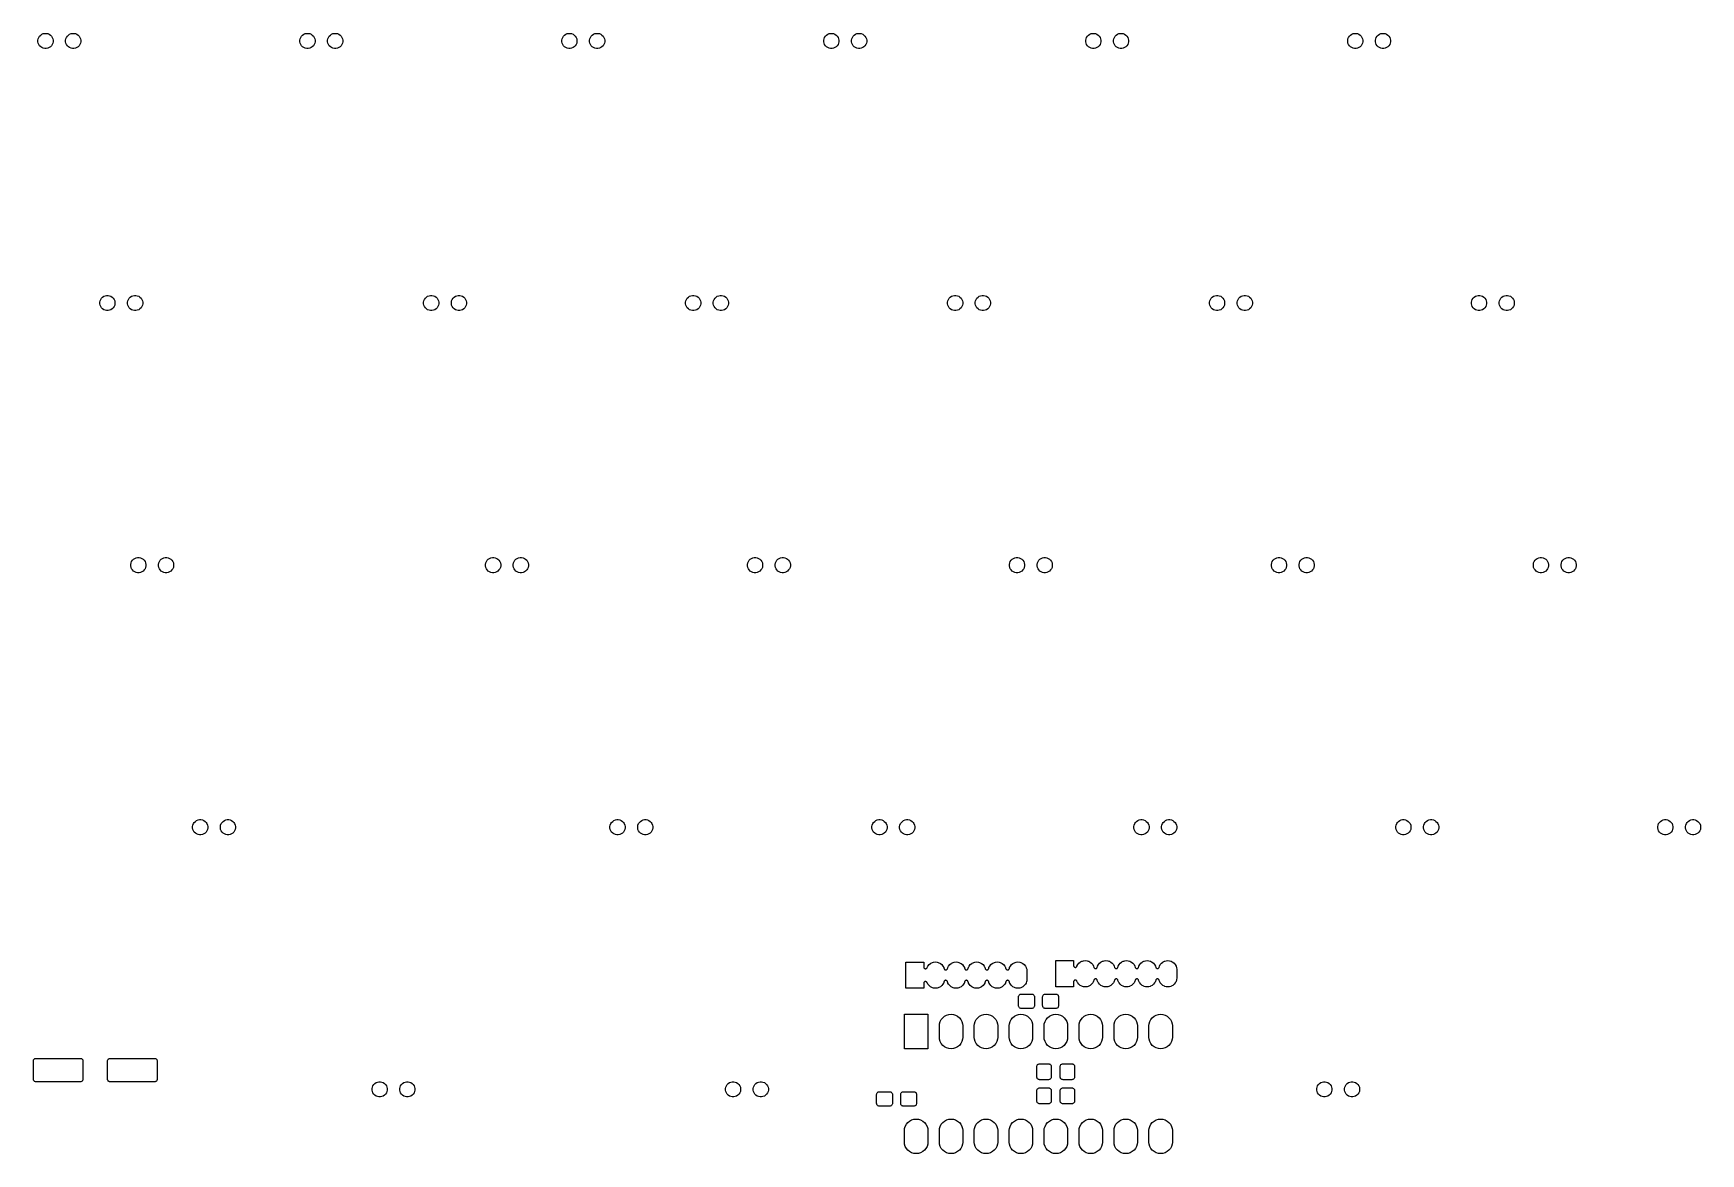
# Model space of a CAD drawing. Extents: x 48 to 169, y -131 to -49.
import ezdxf

# ---------------------------------------------------------------- set-up
doc = ezdxf.new("R2010")
doc.units = 0
doc.header["$MEASUREMENT"] = 0
doc.layers.add('BLACK', color=7, linetype='CONTINUOUS')

msp = doc.modelspace()

# ---------------------------------------------------------------- linework, layer by layer
at = {"layer": 'BLACK', "linetype": 'CONTINUOUS'}
for p, q in [((48.4957, -49.739), (48.556, -49.6488)), ((48.556, -49.6488), (48.6328, -49.572)), ((48.6328, -49.572), (48.723, -49.5117)), ((48.723, -49.5117), (48.8233, -49.4702)), ((48.8233, -49.4702), (48.9297, -49.449)), ((48.9297, -49.449), (49.0383, -49.449)), ((49.0383, -49.449), (49.1447, -49.4702)), ((49.1447, -49.4702), (49.245, -49.5117)), ((49.245, -49.5117), (49.3352, -49.572)), ((49.3352, -49.572), (49.412, -49.6488)), ((49.412, -49.6488), (49.4723, -49.739)), ((50.5117, -49.739), (50.572, -49.6488)), ((50.572, -49.6488), (50.6488, -49.572)), ((50.6488, -49.572), (50.739, -49.5117)), ((50.739, -49.5117), (50.8393, -49.4702)), ((50.8393, -49.4702), (50.9457, -49.449)), ((50.9457, -49.449), (51.0543, -49.449)), ((51.0543, -49.449), (51.1607, -49.4702)), ((51.1607, -49.4702), (51.261, -49.5117)), ((51.261, -49.5117), (51.3512, -49.572)), ((51.3512, -49.572), (51.428, -49.6488)), ((51.428, -49.6488), (51.4883, -49.739)), ((67.5457, -49.739), (67.606, -49.6488)), ((67.606, -49.6488), (67.6828, -49.572)), ((67.6828, -49.572), (67.773, -49.5117)), ((67.773, -49.5117), (67.8733, -49.4702)), ((67.8733, -49.4702), (67.9797, -49.449)), ((67.9797, -49.449), (68.0883, -49.449)), ((68.0883, -49.449), (68.1947, -49.4702)), ((68.1947, -49.4702), (68.295, -49.5117)), ((68.295, -49.5117), (68.3852, -49.572)), ((68.3852, -49.572), (68.462, -49.6488)), ((68.462, -49.6488), (68.5223, -49.739)), ((69.5617, -49.739), (69.622, -49.6488)), ((69.622, -49.6488), (69.6988, -49.572)), ((69.6988, -49.572), (69.789, -49.5117)), ((69.789, -49.5117), (69.8893, -49.4702)), ((69.8893, -49.4702), (69.9957, -49.449)), ((69.9957, -49.449), (70.1043, -49.449)), ((70.1043, -49.449), (70.2107, -49.4702)), ((70.2107, -49.4702), (70.311, -49.5117)), ((70.311, -49.5117), (70.4012, -49.572)), ((70.4012, -49.572), (70.478, -49.6488)), ((70.478, -49.6488), (70.5383, -49.739)), ((86.5957, -49.739), (86.656, -49.6488)), ((86.656, -49.6488), (86.7328, -49.572)), ((86.7328, -49.572), (86.823, -49.5117)), ((86.823, -49.5117), (86.9233, -49.4702)), ((86.9233, -49.4702), (87.0297, -49.449)), ((87.0297, -49.449), (87.1383, -49.449)), ((87.1383, -49.449), (87.2447, -49.4702)), ((87.2447, -49.4702), (87.345, -49.5117)), ((87.345, -49.5117), (87.4352, -49.572)), ((87.4352, -49.572), (87.512, -49.6488)), ((87.512, -49.6488), (87.5723, -49.739)), ((88.6117, -49.739), (88.672, -49.6488)), ((88.672, -49.6488), (88.7488, -49.572)), ((88.7488, -49.572), (88.839, -49.5117)), ((88.839, -49.5117), (88.9393, -49.4702)), ((88.9393, -49.4702), (89.0457, -49.449)), ((89.0457, -49.449), (89.1543, -49.449)), ((89.1543, -49.449), (89.2607, -49.4702)), ((89.2607, -49.4702), (89.361, -49.5117)), ((89.361, -49.5117), (89.4512, -49.572)), ((89.4512, -49.572), (89.528, -49.6488)), ((89.528, -49.6488), (89.5883, -49.739)), ((105.646, -49.739), (105.706, -49.6488)), ((105.706, -49.6488), (105.783, -49.572)), ((105.783, -49.572), (105.873, -49.5117)), ((105.873, -49.5117), (105.973, -49.4702)), ((105.973, -49.4702), (106.08, -49.449)), ((106.08, -49.449), (106.188, -49.449)), ((106.188, -49.449), (106.295, -49.4702)), ((106.295, -49.4702), (106.395, -49.5117)), ((106.395, -49.5117), (106.485, -49.572)), ((106.485, -49.572), (106.562, -49.6488)), ((106.562, -49.6488), (106.622, -49.739)), ((107.662, -49.739), (107.722, -49.6488)), ((107.722, -49.6488), (107.799, -49.572)), ((107.799, -49.572), (107.889, -49.5117)), ((107.889, -49.5117), (107.989, -49.4702)), ((107.989, -49.4702), (108.096, -49.449)), ((108.096, -49.449), (108.204, -49.449)), ((108.204, -49.449), (108.311, -49.4702)), ((108.311, -49.4702), (108.411, -49.5117)), ((108.411, -49.5117), (108.501, -49.572)), ((108.501, -49.572), (108.578, -49.6488)), ((108.578, -49.6488), (108.638, -49.739)), ((124.696, -49.739), (124.756, -49.6488)), ((124.756, -49.6488), (124.833, -49.572)), ((124.833, -49.572), (124.923, -49.5117)), ((124.923, -49.5117), (125.023, -49.4702)), ((125.023, -49.4702), (125.13, -49.449)), ((125.13, -49.449), (125.238, -49.449)), ((125.238, -49.449), (125.345, -49.4702)), ((125.345, -49.4702), (125.445, -49.5117)), ((125.445, -49.5117), (125.535, -49.572)), ((125.535, -49.572), (125.612, -49.6488)), ((125.612, -49.6488), (125.672, -49.739)), ((126.712, -49.739), (126.772, -49.6488)), ((126.772, -49.6488), (126.849, -49.572)), ((126.849, -49.572), (126.939, -49.5117)), ((126.939, -49.5117), (127.039, -49.4702)), ((127.039, -49.4702), (127.146, -49.449)), ((127.146, -49.449), (127.254, -49.449)), ((127.254, -49.449), (127.361, -49.4702)), ((127.361, -49.4702), (127.461, -49.5117)), ((127.461, -49.5117), (127.551, -49.572)), ((127.551, -49.572), (127.628, -49.6488)), ((127.628, -49.6488), (127.688, -49.739)), ((143.746, -49.739), (143.806, -49.6488)), ((143.806, -49.6488), (143.883, -49.572)), ((143.883, -49.572), (143.973, -49.5117)), ((143.973, -49.5117), (144.073, -49.4702)), ((144.073, -49.4702), (144.18, -49.449)), ((144.18, -49.449), (144.288, -49.449)), ((144.288, -49.449), (144.395, -49.4702)), ((144.395, -49.4702), (144.495, -49.5117)), ((144.495, -49.5117), (144.585, -49.572)), ((144.585, -49.572), (144.662, -49.6488)), ((144.662, -49.6488), (144.722, -49.739)), ((145.762, -49.739), (145.822, -49.6488)), ((145.822, -49.6488), (145.899, -49.572)), ((145.899, -49.572), (145.989, -49.5117)), ((145.989, -49.5117), (146.089, -49.4702)), ((146.089, -49.4702), (146.196, -49.449)), ((146.196, -49.449), (146.304, -49.449)), ((146.304, -49.449), (146.411, -49.4702)), ((146.411, -49.4702), (146.511, -49.5117)), ((146.511, -49.5117), (146.601, -49.572)), ((146.601, -49.572), (146.678, -49.6488)), ((146.678, -49.6488), (146.738, -49.739)), ((48.433, -49.9457), (48.4542, -49.8393)), ((48.433, -50.0543), (48.433, -49.9457)), ((48.4542, -50.1607), (48.433, -50.0543)), ((48.4542, -49.8393), (48.4957, -49.739)), ((48.4957, -50.261), (48.4542, -50.1607)), ((48.556, -50.3512), (48.4957, -50.261)), ((48.6328, -50.428), (48.556, -50.3512)), ((48.723, -50.4883), (48.6328, -50.428)), ((48.8233, -50.5298), (48.723, -50.4883)), ((48.9297, -50.551), (48.8233, -50.5298)), ((49.0383, -50.551), (48.9297, -50.551)), ((49.1447, -50.5298), (49.0383, -50.551)), ((49.245, -50.4883), (49.1447, -50.5298)), ((49.3352, -50.428), (49.245, -50.4883)), ((49.412, -50.3512), (49.3352, -50.428)), ((49.4723, -50.261), (49.412, -50.3512)), ((49.4723, -49.739), (49.5138, -49.8393)), ((49.5138, -50.1607), (49.4723, -50.261)), ((49.5138, -49.8393), (49.535, -49.9457)), ((49.535, -50.0543), (49.5138, -50.1607)), ((49.535, -49.9457), (49.535, -50.0543)), ((50.449, -49.9457), (50.4702, -49.8393)), ((50.449, -50.0543), (50.449, -49.9457)), ((50.4702, -50.1607), (50.449, -50.0543)), ((50.4702, -49.8393), (50.5117, -49.739)), ((50.5117, -50.261), (50.4702, -50.1607)), ((50.572, -50.3512), (50.5117, -50.261)), ((50.6488, -50.428), (50.572, -50.3512)), ((50.739, -50.4883), (50.6488, -50.428)), ((50.8393, -50.5298), (50.739, -50.4883)), ((50.9457, -50.551), (50.8393, -50.5298)), ((51.0543, -50.551), (50.9457, -50.551)), ((51.1607, -50.5298), (51.0543, -50.551)), ((51.261, -50.4883), (51.1607, -50.5298)), ((51.3512, -50.428), (51.261, -50.4883)), ((51.428, -50.3512), (51.3512, -50.428)), ((51.4883, -50.261), (51.428, -50.3512)), ((51.4883, -49.739), (51.5298, -49.8393)), ((51.5298, -50.1607), (51.4883, -50.261)), ((51.5298, -49.8393), (51.551, -49.9457)), ((51.551, -50.0543), (51.5298, -50.1607)), ((51.551, -49.9457), (51.551, -50.0543)), ((67.483, -49.9457), (67.5042, -49.8393)), ((67.483, -50.0543), (67.483, -49.9457)), ((67.5042, -50.1607), (67.483, -50.0543)), ((67.5042, -49.8393), (67.5457, -49.739)), ((67.5457, -50.261), (67.5042, -50.1607)), ((67.606, -50.3512), (67.5457, -50.261)), ((67.6828, -50.428), (67.606, -50.3512)), ((67.773, -50.4883), (67.6828, -50.428)), ((67.8733, -50.5298), (67.773, -50.4883)), ((67.9797, -50.551), (67.8733, -50.5298)), ((68.0883, -50.551), (67.9797, -50.551)), ((68.1947, -50.5298), (68.0883, -50.551)), ((68.295, -50.4883), (68.1947, -50.5298)), ((68.3852, -50.428), (68.295, -50.4883)), ((68.462, -50.3512), (68.3852, -50.428)), ((68.5223, -50.261), (68.462, -50.3512)), ((68.5223, -49.739), (68.5638, -49.8393)), ((68.5638, -50.1607), (68.5223, -50.261)), ((68.5638, -49.8393), (68.585, -49.9457)), ((68.585, -50.0543), (68.5638, -50.1607)), ((68.585, -49.9457), (68.585, -50.0543)), ((69.499, -49.9457), (69.5202, -49.8393)), ((69.499, -50.0543), (69.499, -49.9457)), ((69.5202, -50.1607), (69.499, -50.0543)), ((69.5202, -49.8393), (69.5617, -49.739)), ((69.5617, -50.261), (69.5202, -50.1607)), ((69.622, -50.3512), (69.5617, -50.261)), ((69.6988, -50.428), (69.622, -50.3512)), ((69.789, -50.4883), (69.6988, -50.428)), ((69.8893, -50.5298), (69.789, -50.4883)), ((69.9957, -50.551), (69.8893, -50.5298)), ((70.1043, -50.551), (69.9957, -50.551)), ((70.2107, -50.5298), (70.1043, -50.551)), ((70.311, -50.4883), (70.2107, -50.5298)), ((70.4012, -50.428), (70.311, -50.4883)), ((70.478, -50.3512), (70.4012, -50.428)), ((70.5383, -50.261), (70.478, -50.3512)), ((70.5383, -49.739), (70.5798, -49.8393)), ((70.5798, -50.1607), (70.5383, -50.261)), ((70.5798, -49.8393), (70.601, -49.9457)), ((70.601, -50.0543), (70.5798, -50.1607)), ((70.601, -49.9457), (70.601, -50.0543)), ((86.533, -49.9457), (86.5542, -49.8393)), ((86.533, -50.0543), (86.533, -49.9457)), ((86.5542, -50.1607), (86.533, -50.0543)), ((86.5542, -49.8393), (86.5957, -49.739)), ((86.5957, -50.261), (86.5542, -50.1607)), ((86.656, -50.3512), (86.5957, -50.261)), ((86.7328, -50.428), (86.656, -50.3512)), ((86.823, -50.4883), (86.7328, -50.428)), ((86.9233, -50.5298), (86.823, -50.4883)), ((87.0297, -50.551), (86.9233, -50.5298)), ((87.1383, -50.551), (87.0297, -50.551)), ((87.2447, -50.5298), (87.1383, -50.551)), ((87.345, -50.4883), (87.2447, -50.5298)), ((87.4352, -50.428), (87.345, -50.4883)), ((87.512, -50.3512), (87.4352, -50.428)), ((87.5723, -50.261), (87.512, -50.3512)), ((87.5723, -49.739), (87.6138, -49.8393)), ((87.6138, -50.1607), (87.5723, -50.261)), ((87.6138, -49.8393), (87.635, -49.9457)), ((87.635, -50.0543), (87.6138, -50.1607)), ((87.635, -49.9457), (87.635, -50.0543)), ((88.549, -49.9457), (88.5702, -49.8393)), ((88.549, -50.0543), (88.549, -49.9457)), ((88.5702, -50.1607), (88.549, -50.0543)), ((88.5702, -49.8393), (88.6117, -49.739)), ((88.6117, -50.261), (88.5702, -50.1607)), ((88.672, -50.3512), (88.6117, -50.261)), ((88.7488, -50.428), (88.672, -50.3512)), ((88.839, -50.4883), (88.7488, -50.428)), ((88.9393, -50.5298), (88.839, -50.4883)), ((89.0457, -50.551), (88.9393, -50.5298)), ((89.1543, -50.551), (89.0457, -50.551)), ((89.2607, -50.5298), (89.1543, -50.551)), ((89.361, -50.4883), (89.2607, -50.5298)), ((89.4512, -50.428), (89.361, -50.4883)), ((89.528, -50.3512), (89.4512, -50.428)), ((89.5883, -50.261), (89.528, -50.3512)), ((89.5883, -49.739), (89.6298, -49.8393)), ((89.6298, -50.1607), (89.5883, -50.261)), ((89.6298, -49.8393), (89.651, -49.9457)), ((89.651, -50.0543), (89.6298, -50.1607)), ((89.651, -49.9457), (89.651, -50.0543)), ((105.583, -49.9457), (105.604, -49.8393)), ((105.583, -50.0543), (105.583, -49.9457)), ((105.604, -50.1607), (105.583, -50.0543)), ((105.604, -49.8393), (105.646, -49.739)), ((105.646, -50.261), (105.604, -50.1607)), ((105.706, -50.3512), (105.646, -50.261)), ((105.783, -50.428), (105.706, -50.3512)), ((105.873, -50.4883), (105.783, -50.428)), ((105.973, -50.5298), (105.873, -50.4883)), ((106.08, -50.551), (105.973, -50.5298)), ((106.188, -50.551), (106.08, -50.551)), ((106.295, -50.5298), (106.188, -50.551)), ((106.395, -50.4883), (106.295, -50.5298)), ((106.485, -50.428), (106.395, -50.4883)), ((106.562, -50.3512), (106.485, -50.428)), ((106.622, -50.261), (106.562, -50.3512)), ((106.622, -49.739), (106.664, -49.8393)), ((106.664, -50.1607), (106.622, -50.261)), ((106.664, -49.8393), (106.685, -49.9457)), ((106.685, -50.0543), (106.664, -50.1607)), ((106.685, -49.9457), (106.685, -50.0543)), ((107.599, -49.9457), (107.62, -49.8393)), ((107.599, -50.0543), (107.599, -49.9457)), ((107.62, -50.1607), (107.599, -50.0543)), ((107.62, -49.8393), (107.662, -49.739)), ((107.662, -50.261), (107.62, -50.1607)), ((107.722, -50.3512), (107.662, -50.261)), ((107.799, -50.428), (107.722, -50.3512)), ((107.889, -50.4883), (107.799, -50.428)), ((107.989, -50.5298), (107.889, -50.4883)), ((108.096, -50.551), (107.989, -50.5298)), ((108.204, -50.551), (108.096, -50.551)), ((108.311, -50.5298), (108.204, -50.551)), ((108.411, -50.4883), (108.311, -50.5298)), ((108.501, -50.428), (108.411, -50.4883)), ((108.578, -50.3512), (108.501, -50.428)), ((108.638, -50.261), (108.578, -50.3512)), ((108.638, -49.739), (108.68, -49.8393)), ((108.68, -50.1607), (108.638, -50.261)), ((108.68, -49.8393), (108.701, -49.9457)), ((108.701, -50.0543), (108.68, -50.1607)), ((108.701, -49.9457), (108.701, -50.0543)), ((124.633, -49.9457), (124.654, -49.8393)), ((124.633, -50.0543), (124.633, -49.9457)), ((124.654, -50.1607), (124.633, -50.0543)), ((124.654, -49.8393), (124.696, -49.739)), ((124.696, -50.261), (124.654, -50.1607)), ((124.756, -50.3512), (124.696, -50.261)), ((124.833, -50.428), (124.756, -50.3512)), ((124.923, -50.4883), (124.833, -50.428)), ((125.023, -50.5298), (124.923, -50.4883)), ((125.13, -50.551), (125.023, -50.5298)), ((125.238, -50.551), (125.13, -50.551)), ((125.345, -50.5298), (125.238, -50.551)), ((125.445, -50.4883), (125.345, -50.5298)), ((125.535, -50.428), (125.445, -50.4883)), ((125.612, -50.3512), (125.535, -50.428)), ((125.672, -50.261), (125.612, -50.3512)), ((125.672, -49.739), (125.714, -49.8393)), ((125.714, -50.1607), (125.672, -50.261)), ((125.714, -49.8393), (125.735, -49.9457)), ((125.735, -50.0543), (125.714, -50.1607)), ((125.735, -49.9457), (125.735, -50.0543)), ((126.649, -49.9457), (126.67, -49.8393)), ((126.649, -50.0543), (126.649, -49.9457)), ((126.67, -50.1607), (126.649, -50.0543)), ((126.67, -49.8393), (126.712, -49.739)), ((126.712, -50.261), (126.67, -50.1607)), ((126.772, -50.3512), (126.712, -50.261)), ((126.849, -50.428), (126.772, -50.3512)), ((126.939, -50.4883), (126.849, -50.428)), ((127.039, -50.5298), (126.939, -50.4883)), ((127.146, -50.551), (127.039, -50.5298)), ((127.254, -50.551), (127.146, -50.551)), ((127.361, -50.5298), (127.254, -50.551)), ((127.461, -50.4883), (127.361, -50.5298)), ((127.551, -50.428), (127.461, -50.4883)), ((127.628, -50.3512), (127.551, -50.428)), ((127.688, -50.261), (127.628, -50.3512)), ((127.688, -49.739), (127.73, -49.8393)), ((127.73, -50.1607), (127.688, -50.261)), ((127.73, -49.8393), (127.751, -49.9457)), ((127.751, -50.0543), (127.73, -50.1607)), ((127.751, -49.9457), (127.751, -50.0543)), ((143.683, -49.9457), (143.704, -49.8393)), ((143.683, -50.0543), (143.683, -49.9457)), ((143.704, -50.1607), (143.683, -50.0543)), ((143.704, -49.8393), (143.746, -49.739)), ((143.746, -50.261), (143.704, -50.1607)), ((143.806, -50.3512), (143.746, -50.261)), ((143.883, -50.428), (143.806, -50.3512)), ((143.973, -50.4883), (143.883, -50.428)), ((144.073, -50.5298), (143.973, -50.4883)), ((144.18, -50.551), (144.073, -50.5298)), ((144.288, -50.551), (144.18, -50.551)), ((144.395, -50.5298), (144.288, -50.551)), ((144.495, -50.4883), (144.395, -50.5298)), ((144.585, -50.428), (144.495, -50.4883)), ((144.662, -50.3512), (144.585, -50.428)), ((144.722, -50.261), (144.662, -50.3512)), ((144.722, -49.739), (144.764, -49.8393)), ((144.764, -50.1607), (144.722, -50.261)), ((144.764, -49.8393), (144.785, -49.9457)), ((144.785, -50.0543), (144.764, -50.1607)), ((144.785, -49.9457), (144.785, -50.0543)), ((145.699, -49.9457), (145.72, -49.8393)), ((145.699, -50.0543), (145.699, -49.9457)), ((145.72, -50.1607), (145.699, -50.0543)), ((145.72, -49.8393), (145.762, -49.739)), ((145.762, -50.261), (145.72, -50.1607)), ((145.822, -50.3512), (145.762, -50.261)), ((145.899, -50.428), (145.822, -50.3512)), ((145.989, -50.4883), (145.899, -50.428)), ((146.089, -50.5298), (145.989, -50.4883)), ((146.196, -50.551), (146.089, -50.5298)), ((146.304, -50.551), (146.196, -50.551)), ((146.411, -50.5298), (146.304, -50.551)), ((146.511, -50.4883), (146.411, -50.5298)), ((146.601, -50.428), (146.511, -50.4883)), ((146.678, -50.3512), (146.601, -50.428)), ((146.738, -50.261), (146.678, -50.3512)), ((146.738, -49.739), (146.78, -49.8393)), ((146.78, -50.1607), (146.738, -50.261)), ((146.78, -49.8393), (146.801, -49.9457)), ((146.801, -50.0543), (146.78, -50.1607)), ((146.801, -49.9457), (146.801, -50.0543)), ((52.933, -68.9957), (52.9542, -68.8893)), ((52.933, -69.1043), (52.933, -68.9957)), ((52.9542, -69.2107), (52.933, -69.1043)), ((52.9542, -68.8893), (52.9957, -68.789)), ((52.9957, -68.789), (53.056, -68.6988)), ((53.056, -68.6988), (53.1328, -68.622)), ((53.1328, -68.622), (53.223, -68.5617)), ((53.223, -68.5617), (53.3233, -68.5202)), ((53.3233, -68.5202), (53.4297, -68.499)), ((53.4297, -68.499), (53.5383, -68.499)), ((53.5383, -68.499), (53.6447, -68.5202)), ((53.6447, -68.5202), (53.745, -68.5617)), ((53.745, -68.5617), (53.8352, -68.622)), ((53.8352, -68.622), (53.912, -68.6988)), ((53.912, -68.6988), (53.9723, -68.789)), ((53.9723, -68.789), (54.0138, -68.8893)), ((54.0138, -68.8893), (54.035, -68.9957)), ((54.035, -69.1043), (54.0138, -69.2107)), ((54.035, -68.9957), (54.035, -69.1043)), ((54.949, -68.9957), (54.9702, -68.8893)), ((54.949, -69.1043), (54.949, -68.9957)), ((54.9702, -69.2107), (54.949, -69.1043)), ((54.9702, -68.8893), (55.0117, -68.789)), ((55.0117, -68.789), (55.072, -68.6988)), ((55.072, -68.6988), (55.1488, -68.622)), ((55.1488, -68.622), (55.239, -68.5617)), ((55.239, -68.5617), (55.3393, -68.5202)), ((55.3393, -68.5202), (55.4457, -68.499)), ((55.4457, -68.499), (55.5543, -68.499)), ((55.5543, -68.499), (55.6607, -68.5202)), ((55.6607, -68.5202), (55.761, -68.5617)), ((55.761, -68.5617), (55.8512, -68.622)), ((55.8512, -68.622), (55.928, -68.6988)), ((55.928, -68.6988), (55.9883, -68.789)), ((55.9883, -68.789), (56.0298, -68.8893)), ((56.0298, -68.8893), (56.051, -68.9957)), ((56.051, -69.1043), (56.0298, -69.2107)), ((56.051, -68.9957), (56.051, -69.1043)), ((76.483, -68.9957), (76.5042, -68.8893)), ((76.483, -69.1043), (76.483, -68.9957)), ((76.5042, -69.2107), (76.483, -69.1043)), ((76.5042, -68.8893), (76.5457, -68.789)), ((76.5457, -68.789), (76.606, -68.6988)), ((76.606, -68.6988), (76.6828, -68.622)), ((76.6828, -68.622), (76.773, -68.5617)), ((76.773, -68.5617), (76.8733, -68.5202)), ((76.8733, -68.5202), (76.9797, -68.499)), ((76.9797, -68.499), (77.0883, -68.499)), ((77.0883, -68.499), (77.1947, -68.5202)), ((77.1947, -68.5202), (77.295, -68.5617)), ((77.295, -68.5617), (77.3852, -68.622)), ((77.3852, -68.622), (77.462, -68.6988)), ((77.462, -68.6988), (77.5223, -68.789)), ((77.5223, -68.789), (77.5638, -68.8893)), ((77.5638, -68.8893), (77.585, -68.9957)), ((77.585, -69.1043), (77.5638, -69.2107)), ((77.585, -68.9957), (77.585, -69.1043)), ((78.499, -68.9957), (78.5202, -68.8893)), ((78.499, -69.1043), (78.499, -68.9957)), ((78.5202, -69.2107), (78.499, -69.1043)), ((78.5202, -68.8893), (78.5617, -68.789)), ((78.5617, -68.789), (78.622, -68.6988)), ((78.622, -68.6988), (78.6988, -68.622)), ((78.6988, -68.622), (78.789, -68.5617)), ((78.789, -68.5617), (78.8893, -68.5202)), ((78.8893, -68.5202), (78.9957, -68.499)), ((78.9957, -68.499), (79.1043, -68.499)), ((79.1043, -68.499), (79.2107, -68.5202)), ((79.2107, -68.5202), (79.311, -68.5617)), ((79.311, -68.5617), (79.4012, -68.622)), ((79.4012, -68.622), (79.478, -68.6988)), ((79.478, -68.6988), (79.5383, -68.789)), ((79.5383, -68.789), (79.5798, -68.8893)), ((79.5798, -68.8893), (79.601, -68.9957)), ((79.601, -69.1043), (79.5798, -69.2107)), ((79.601, -68.9957), (79.601, -69.1043)), ((95.533, -68.9957), (95.5542, -68.8893)), ((95.533, -69.1043), (95.533, -68.9957)), ((95.5542, -69.2107), (95.533, -69.1043)), ((95.5542, -68.8893), (95.5957, -68.789)), ((95.5957, -68.789), (95.656, -68.6988)), ((95.656, -68.6988), (95.7328, -68.622)), ((95.7328, -68.622), (95.823, -68.5617)), ((95.823, -68.5617), (95.9233, -68.5202)), ((95.9233, -68.5202), (96.0297, -68.499)), ((96.0297, -68.499), (96.1383, -68.499)), ((96.1383, -68.499), (96.2447, -68.5202)), ((96.2447, -68.5202), (96.345, -68.5617)), ((96.345, -68.5617), (96.4352, -68.622)), ((96.4352, -68.622), (96.512, -68.6988)), ((96.512, -68.6988), (96.5723, -68.789)), ((96.5723, -68.789), (96.6138, -68.8893)), ((96.6138, -68.8893), (96.635, -68.9957)), ((96.635, -69.1043), (96.6138, -69.2107)), ((96.635, -68.9957), (96.635, -69.1043)), ((97.549, -68.9957), (97.5702, -68.8893)), ((97.549, -69.1043), (97.549, -68.9957)), ((97.5702, -69.2107), (97.549, -69.1043)), ((97.5702, -68.8893), (97.6117, -68.789)), ((97.6117, -68.789), (97.672, -68.6988)), ((97.672, -68.6988), (97.7488, -68.622)), ((97.7488, -68.622), (97.839, -68.5617)), ((97.839, -68.5617), (97.9393, -68.5202)), ((97.9393, -68.5202), (98.0457, -68.499)), ((98.0457, -68.499), (98.1543, -68.499)), ((98.1543, -68.499), (98.2607, -68.5202)), ((98.2607, -68.5202), (98.361, -68.5617)), ((98.361, -68.5617), (98.4512, -68.622)), ((98.4512, -68.622), (98.528, -68.6988)), ((98.528, -68.6988), (98.5883, -68.789)), ((98.5883, -68.789), (98.6298, -68.8893)), ((98.6298, -68.8893), (98.651, -68.9957)), ((98.651, -69.1043), (98.6298, -69.2107)), ((98.651, -68.9957), (98.651, -69.1043)), ((114.583, -68.9957), (114.604, -68.8893)), ((114.583, -69.1043), (114.583, -68.9957)), ((114.604, -69.2107), (114.583, -69.1043)), ((114.604, -68.8893), (114.646, -68.789)), ((114.646, -68.789), (114.706, -68.6988)), ((114.706, -68.6988), (114.783, -68.622)), ((114.783, -68.622), (114.873, -68.5617)), ((114.873, -68.5617), (114.973, -68.5202)), ((114.973, -68.5202), (115.08, -68.499)), ((115.08, -68.499), (115.188, -68.499)), ((115.188, -68.499), (115.295, -68.5202)), ((115.295, -68.5202), (115.395, -68.5617)), ((115.395, -68.5617), (115.485, -68.622)), ((115.485, -68.622), (115.562, -68.6988)), ((115.562, -68.6988), (115.622, -68.789)), ((115.622, -68.789), (115.664, -68.8893)), ((115.664, -68.8893), (115.685, -68.9957)), ((115.685, -69.1043), (115.664, -69.2107)), ((115.685, -68.9957), (115.685, -69.1043)), ((116.599, -68.9957), (116.62, -68.8893)), ((116.599, -69.1043), (116.599, -68.9957)), ((116.62, -69.2107), (116.599, -69.1043)), ((116.62, -68.8893), (116.662, -68.789)), ((116.662, -68.789), (116.722, -68.6988)), ((116.722, -68.6988), (116.799, -68.622)), ((116.799, -68.622), (116.889, -68.5617)), ((116.889, -68.5617), (116.989, -68.5202)), ((116.989, -68.5202), (117.096, -68.499)), ((117.096, -68.499), (117.204, -68.499)), ((117.204, -68.499), (117.311, -68.5202)), ((117.311, -68.5202), (117.411, -68.5617)), ((117.411, -68.5617), (117.501, -68.622)), ((117.501, -68.622), (117.578, -68.6988)), ((117.578, -68.6988), (117.638, -68.789)), ((117.638, -68.789), (117.68, -68.8893)), ((117.68, -68.8893), (117.701, -68.9957)), ((117.701, -69.1043), (117.68, -69.2107)), ((117.701, -68.9957), (117.701, -69.1043)), ((133.633, -68.9957), (133.654, -68.8893)), ((133.633, -69.1043), (133.633, -68.9957)), ((133.654, -69.2107), (133.633, -69.1043)), ((133.654, -68.8893), (133.696, -68.789)), ((133.696, -68.789), (133.756, -68.6988)), ((133.756, -68.6988), (133.833, -68.622)), ((133.833, -68.622), (133.923, -68.5617)), ((133.923, -68.5617), (134.023, -68.5202)), ((134.023, -68.5202), (134.13, -68.499)), ((134.13, -68.499), (134.238, -68.499)), ((134.238, -68.499), (134.345, -68.5202)), ((134.345, -68.5202), (134.445, -68.5617)), ((134.445, -68.5617), (134.535, -68.622)), ((134.535, -68.622), (134.612, -68.6988)), ((134.612, -68.6988), (134.672, -68.789)), ((134.672, -68.789), (134.714, -68.8893)), ((134.714, -68.8893), (134.735, -68.9957)), ((134.735, -69.1043), (134.714, -69.2107)), ((134.735, -68.9957), (134.735, -69.1043)), ((135.649, -68.9957), (135.67, -68.8893)), ((135.649, -69.1043), (135.649, -68.9957)), ((135.67, -69.2107), (135.649, -69.1043)), ((135.67, -68.8893), (135.712, -68.789)), ((135.712, -68.789), (135.772, -68.6988)), ((135.772, -68.6988), (135.849, -68.622)), ((135.849, -68.622), (135.939, -68.5617)), ((135.939, -68.5617), (136.039, -68.5202)), ((136.039, -68.5202), (136.146, -68.499)), ((136.146, -68.499), (136.254, -68.499)), ((136.254, -68.499), (136.361, -68.5202)), ((136.361, -68.5202), (136.461, -68.5617)), ((136.461, -68.5617), (136.551, -68.622)), ((136.551, -68.622), (136.628, -68.6988)), ((136.628, -68.6988), (136.688, -68.789)), ((136.688, -68.789), (136.73, -68.8893)), ((136.73, -68.8893), (136.751, -68.9957)), ((136.751, -69.1043), (136.73, -69.2107)), ((136.751, -68.9957), (136.751, -69.1043)), ((152.683, -68.9957), (152.704, -68.8893)), ((152.683, -69.1043), (152.683, -68.9957)), ((152.704, -69.2107), (152.683, -69.1043)), ((152.704, -68.8893), (152.746, -68.789)), ((152.746, -68.789), (152.806, -68.6988)), ((152.806, -68.6988), (152.883, -68.622)), ((152.883, -68.622), (152.973, -68.5617)), ((152.973, -68.5617), (153.073, -68.5202)), ((153.073, -68.5202), (153.18, -68.499)), ((153.18, -68.499), (153.288, -68.499)), ((153.288, -68.499), (153.395, -68.5202)), ((153.395, -68.5202), (153.495, -68.5617)), ((153.495, -68.5617), (153.585, -68.622)), ((153.585, -68.622), (153.662, -68.6988)), ((153.662, -68.6988), (153.722, -68.789)), ((153.722, -68.789), (153.764, -68.8893)), ((153.764, -68.8893), (153.785, -68.9957)), ((153.785, -69.1043), (153.764, -69.2107)), ((153.785, -68.9957), (153.785, -69.1043)), ((154.699, -68.9957), (154.72, -68.8893)), ((154.699, -69.1043), (154.699, -68.9957)), ((154.72, -69.2107), (154.699, -69.1043)), ((154.72, -68.8893), (154.762, -68.789)), ((154.762, -68.789), (154.822, -68.6988)), ((154.822, -68.6988), (154.899, -68.622)), ((154.899, -68.622), (154.989, -68.5617)), ((154.989, -68.5617), (155.089, -68.5202)), ((155.089, -68.5202), (155.196, -68.499)), ((155.196, -68.499), (155.304, -68.499)), ((155.304, -68.499), (155.411, -68.5202)), ((155.411, -68.5202), (155.511, -68.5617)), ((155.511, -68.5617), (155.601, -68.622)), ((155.601, -68.622), (155.678, -68.6988)), ((155.678, -68.6988), (155.738, -68.789)), ((155.738, -68.789), (155.78, -68.8893)), ((155.78, -68.8893), (155.801, -68.9957)), ((155.801, -69.1043), (155.78, -69.2107)), ((155.801, -68.9957), (155.801, -69.1043)), ((52.9957, -69.311), (52.9542, -69.2107)), ((53.056, -69.4012), (52.9957, -69.311)), ((53.1328, -69.478), (53.056, -69.4012)), ((53.223, -69.5383), (53.1328, -69.478)), ((53.3233, -69.5798), (53.223, -69.5383)), ((53.4297, -69.601), (53.3233, -69.5798)), ((53.5383, -69.601), (53.4297, -69.601)), ((53.6447, -69.5798), (53.5383, -69.601)), ((53.745, -69.5383), (53.6447, -69.5798)), ((53.8352, -69.478), (53.745, -69.5383)), ((53.912, -69.4012), (53.8352, -69.478)), ((53.9723, -69.311), (53.912, -69.4012)), ((54.0138, -69.2107), (53.9723, -69.311)), ((55.0117, -69.311), (54.9702, -69.2107)), ((55.072, -69.4012), (55.0117, -69.311)), ((55.1488, -69.478), (55.072, -69.4012)), ((55.239, -69.5383), (55.1488, -69.478)), ((55.3393, -69.5798), (55.239, -69.5383)), ((55.4457, -69.601), (55.3393, -69.5798)), ((55.5543, -69.601), (55.4457, -69.601)), ((55.6607, -69.5798), (55.5543, -69.601)), ((55.761, -69.5383), (55.6607, -69.5798)), ((55.8512, -69.478), (55.761, -69.5383)), ((55.928, -69.4012), (55.8512, -69.478)), ((55.9883, -69.311), (55.928, -69.4012)), ((56.0298, -69.2107), (55.9883, -69.311)), ((76.5457, -69.311), (76.5042, -69.2107)), ((76.606, -69.4012), (76.5457, -69.311)), ((76.6828, -69.478), (76.606, -69.4012)), ((76.773, -69.5383), (76.6828, -69.478)), ((76.8733, -69.5798), (76.773, -69.5383)), ((76.9797, -69.601), (76.8733, -69.5798)), ((77.0883, -69.601), (76.9797, -69.601)), ((77.1947, -69.5798), (77.0883, -69.601)), ((77.295, -69.5383), (77.1947, -69.5798)), ((77.3852, -69.478), (77.295, -69.5383)), ((77.462, -69.4012), (77.3852, -69.478)), ((77.5223, -69.311), (77.462, -69.4012)), ((77.5638, -69.2107), (77.5223, -69.311)), ((78.5617, -69.311), (78.5202, -69.2107)), ((78.622, -69.4012), (78.5617, -69.311)), ((78.6988, -69.478), (78.622, -69.4012)), ((78.789, -69.5383), (78.6988, -69.478)), ((78.8893, -69.5798), (78.789, -69.5383)), ((78.9957, -69.601), (78.8893, -69.5798)), ((79.1043, -69.601), (78.9957, -69.601)), ((79.2107, -69.5798), (79.1043, -69.601)), ((79.311, -69.5383), (79.2107, -69.5798)), ((79.4012, -69.478), (79.311, -69.5383)), ((79.478, -69.4012), (79.4012, -69.478)), ((79.5383, -69.311), (79.478, -69.4012)), ((79.5798, -69.2107), (79.5383, -69.311)), ((95.5957, -69.311), (95.5542, -69.2107)), ((95.656, -69.4012), (95.5957, -69.311)), ((95.7328, -69.478), (95.656, -69.4012)), ((95.823, -69.5383), (95.7328, -69.478)), ((95.9233, -69.5798), (95.823, -69.5383)), ((96.0297, -69.601), (95.9233, -69.5798)), ((96.1383, -69.601), (96.0297, -69.601)), ((96.2447, -69.5798), (96.1383, -69.601)), ((96.345, -69.5383), (96.2447, -69.5798)), ((96.4352, -69.478), (96.345, -69.5383)), ((96.512, -69.4012), (96.4352, -69.478)), ((96.5723, -69.311), (96.512, -69.4012)), ((96.6138, -69.2107), (96.5723, -69.311)), ((97.6117, -69.311), (97.5702, -69.2107)), ((97.672, -69.4012), (97.6117, -69.311)), ((97.7488, -69.478), (97.672, -69.4012)), ((97.839, -69.5383), (97.7488, -69.478)), ((97.9393, -69.5798), (97.839, -69.5383)), ((98.0457, -69.601), (97.9393, -69.5798)), ((98.1543, -69.601), (98.0457, -69.601)), ((98.2607, -69.5798), (98.1543, -69.601)), ((98.361, -69.5383), (98.2607, -69.5798)), ((98.4512, -69.478), (98.361, -69.5383)), ((98.528, -69.4012), (98.4512, -69.478)), ((98.5883, -69.311), (98.528, -69.4012)), ((98.6298, -69.2107), (98.5883, -69.311)), ((114.646, -69.311), (114.604, -69.2107)), ((114.706, -69.4012), (114.646, -69.311)), ((114.783, -69.478), (114.706, -69.4012)), ((114.873, -69.5383), (114.783, -69.478)), ((114.973, -69.5798), (114.873, -69.5383)), ((115.08, -69.601), (114.973, -69.5798)), ((115.188, -69.601), (115.08, -69.601)), ((115.295, -69.5798), (115.188, -69.601)), ((115.395, -69.5383), (115.295, -69.5798)), ((115.485, -69.478), (115.395, -69.5383)), ((115.562, -69.4012), (115.485, -69.478)), ((115.622, -69.311), (115.562, -69.4012)), ((115.664, -69.2107), (115.622, -69.311)), ((116.662, -69.311), (116.62, -69.2107)), ((116.722, -69.4012), (116.662, -69.311)), ((116.799, -69.478), (116.722, -69.4012)), ((116.889, -69.5383), (116.799, -69.478)), ((116.989, -69.5798), (116.889, -69.5383)), ((117.096, -69.601), (116.989, -69.5798)), ((117.204, -69.601), (117.096, -69.601)), ((117.311, -69.5798), (117.204, -69.601)), ((117.411, -69.5383), (117.311, -69.5798)), ((117.501, -69.478), (117.411, -69.5383)), ((117.578, -69.4012), (117.501, -69.478)), ((117.638, -69.311), (117.578, -69.4012)), ((117.68, -69.2107), (117.638, -69.311)), ((133.696, -69.311), (133.654, -69.2107)), ((133.756, -69.4012), (133.696, -69.311)), ((133.833, -69.478), (133.756, -69.4012)), ((133.923, -69.5383), (133.833, -69.478)), ((134.023, -69.5798), (133.923, -69.5383)), ((134.13, -69.601), (134.023, -69.5798)), ((134.238, -69.601), (134.13, -69.601)), ((134.345, -69.5798), (134.238, -69.601)), ((134.445, -69.5383), (134.345, -69.5798)), ((134.535, -69.478), (134.445, -69.5383)), ((134.612, -69.4012), (134.535, -69.478)), ((134.672, -69.311), (134.612, -69.4012)), ((134.714, -69.2107), (134.672, -69.311)), ((135.712, -69.311), (135.67, -69.2107)), ((135.772, -69.4012), (135.712, -69.311)), ((135.849, -69.478), (135.772, -69.4012)), ((135.939, -69.5383), (135.849, -69.478)), ((136.039, -69.5798), (135.939, -69.5383)), ((136.146, -69.601), (136.039, -69.5798)), ((136.254, -69.601), (136.146, -69.601)), ((136.361, -69.5798), (136.254, -69.601)), ((136.461, -69.5383), (136.361, -69.5798)), ((136.551, -69.478), (136.461, -69.5383)), ((136.628, -69.4012), (136.551, -69.478)), ((136.688, -69.311), (136.628, -69.4012)), ((136.73, -69.2107), (136.688, -69.311)), ((152.746, -69.311), (152.704, -69.2107)), ((152.806, -69.4012), (152.746, -69.311)), ((152.883, -69.478), (152.806, -69.4012)), ((152.973, -69.5383), (152.883, -69.478)), ((153.073, -69.5798), (152.973, -69.5383)), ((153.18, -69.601), (153.073, -69.5798)), ((153.288, -69.601), (153.18, -69.601)), ((153.395, -69.5798), (153.288, -69.601)), ((153.495, -69.5383), (153.395, -69.5798)), ((153.585, -69.478), (153.495, -69.5383)), ((153.662, -69.4012), (153.585, -69.478)), ((153.722, -69.311), (153.662, -69.4012)), ((153.764, -69.2107), (153.722, -69.311)), ((154.762, -69.311), (154.72, -69.2107)), ((154.822, -69.4012), (154.762, -69.311)), ((154.899, -69.478), (154.822, -69.4012)), ((154.989, -69.5383), (154.899, -69.478)), ((155.089, -69.5798), (154.989, -69.5383)), ((155.196, -69.601), (155.089, -69.5798)), ((155.304, -69.601), (155.196, -69.601)), ((155.411, -69.5798), (155.304, -69.601)), ((155.511, -69.5383), (155.411, -69.5798)), ((155.601, -69.478), (155.511, -69.5383)), ((155.678, -69.4012), (155.601, -69.478)), ((155.738, -69.311), (155.678, -69.4012)), ((155.78, -69.2107), (155.738, -69.311)), ((55.183, -88.0457), (55.2042, -87.9393)), ((55.183, -88.1543), (55.183, -88.0457)), ((55.2042, -88.2607), (55.183, -88.1543)), ((55.2042, -87.9393), (55.2457, -87.839)), ((55.2457, -88.361), (55.2042, -88.2607)), ((55.2457, -87.839), (55.306, -87.7488)), ((55.306, -88.4512), (55.2457, -88.361)), ((55.306, -87.7488), (55.3828, -87.672)), ((55.3828, -88.528), (55.306, -88.4512)), ((55.3828, -87.672), (55.473, -87.6117)), ((55.473, -87.6117), (55.5733, -87.5702)), ((55.5733, -87.5702), (55.6797, -87.549)), ((55.6797, -87.549), (55.7883, -87.549)), ((55.7883, -87.549), (55.8947, -87.5702)), ((55.8947, -87.5702), (55.995, -87.6117)), ((55.995, -87.6117), (56.0852, -87.672)), ((56.0852, -87.672), (56.162, -87.7488)), ((56.162, -88.4512), (56.0852, -88.528)), ((56.162, -87.7488), (56.2223, -87.839)), ((56.2223, -88.361), (56.162, -88.4512)), ((56.2223, -87.839), (56.2638, -87.9393)), ((56.2638, -88.2607), (56.2223, -88.361)), ((56.2638, -87.9393), (56.285, -88.0457)), ((56.285, -88.1543), (56.2638, -88.2607)), ((56.285, -88.0457), (56.285, -88.1543)), ((57.199, -88.0457), (57.2202, -87.9393)), ((57.199, -88.1543), (57.199, -88.0457)), ((57.2202, -88.2607), (57.199, -88.1543)), ((57.2202, -87.9393), (57.2617, -87.839)), ((57.2617, -88.361), (57.2202, -88.2607)), ((57.2617, -87.839), (57.322, -87.7488)), ((57.322, -88.4512), (57.2617, -88.361)), ((57.322, -87.7488), (57.3988, -87.672)), ((57.3988, -88.528), (57.322, -88.4512)), ((57.3988, -87.672), (57.489, -87.6117)), ((57.489, -87.6117), (57.5893, -87.5702)), ((57.5893, -87.5702), (57.6957, -87.549)), ((57.6957, -87.549), (57.8043, -87.549)), ((57.8043, -87.549), (57.9107, -87.5702)), ((57.9107, -87.5702), (58.011, -87.6117)), ((58.011, -87.6117), (58.1012, -87.672)), ((58.1012, -87.672), (58.178, -87.7488)), ((58.178, -88.4512), (58.1012, -88.528)), ((58.178, -87.7488), (58.2383, -87.839)), ((58.2383, -88.361), (58.178, -88.4512)), ((58.2383, -87.839), (58.2798, -87.9393)), ((58.2798, -88.2607), (58.2383, -88.361)), ((58.2798, -87.9393), (58.301, -88.0457)), ((58.301, -88.1543), (58.2798, -88.2607)), ((58.301, -88.0457), (58.301, -88.1543)), ((80.983, -88.0457), (81.0042, -87.9393)), ((80.983, -88.1543), (80.983, -88.0457)), ((81.0042, -88.2607), (80.983, -88.1543)), ((81.0042, -87.9393), (81.0457, -87.839)), ((81.0457, -88.361), (81.0042, -88.2607)), ((81.0457, -87.839), (81.106, -87.7488)), ((81.106, -88.4512), (81.0457, -88.361)), ((81.106, -87.7488), (81.1828, -87.672)), ((81.1828, -88.528), (81.106, -88.4512)), ((81.1828, -87.672), (81.273, -87.6117)), ((81.273, -87.6117), (81.3733, -87.5702)), ((81.3733, -87.5702), (81.4797, -87.549)), ((81.4797, -87.549), (81.5883, -87.549)), ((81.5883, -87.549), (81.6947, -87.5702)), ((81.6947, -87.5702), (81.795, -87.6117)), ((81.795, -87.6117), (81.8852, -87.672)), ((81.8852, -87.672), (81.962, -87.7488)), ((81.962, -88.4512), (81.8852, -88.528)), ((81.962, -87.7488), (82.0223, -87.839)), ((82.0223, -88.361), (81.962, -88.4512)), ((82.0223, -87.839), (82.0638, -87.9393)), ((82.0638, -88.2607), (82.0223, -88.361)), ((82.0638, -87.9393), (82.085, -88.0457)), ((82.085, -88.1543), (82.0638, -88.2607)), ((82.085, -88.0457), (82.085, -88.1543)), ((82.999, -88.0457), (83.0202, -87.9393)), ((82.999, -88.1543), (82.999, -88.0457)), ((83.0202, -88.2607), (82.999, -88.1543)), ((83.0202, -87.9393), (83.0617, -87.839)), ((83.0617, -88.361), (83.0202, -88.2607)), ((83.0617, -87.839), (83.122, -87.7488)), ((83.122, -88.4512), (83.0617, -88.361)), ((83.122, -87.7488), (83.1988, -87.672)), ((83.1988, -88.528), (83.122, -88.4512)), ((83.1988, -87.672), (83.289, -87.6117)), ((83.289, -87.6117), (83.3893, -87.5702)), ((83.3893, -87.5702), (83.4957, -87.549)), ((83.4957, -87.549), (83.6043, -87.549)), ((83.6043, -87.549), (83.7107, -87.5702)), ((83.7107, -87.5702), (83.811, -87.6117)), ((83.811, -87.6117), (83.9012, -87.672)), ((83.9012, -87.672), (83.978, -87.7488)), ((83.978, -88.4512), (83.9012, -88.528)), ((83.978, -87.7488), (84.0383, -87.839)), ((84.0383, -88.361), (83.978, -88.4512)), ((84.0383, -87.839), (84.0798, -87.9393)), ((84.0798, -88.2607), (84.0383, -88.361)), ((84.0798, -87.9393), (84.101, -88.0457)), ((84.101, -88.1543), (84.0798, -88.2607)), ((84.101, -88.0457), (84.101, -88.1543)), ((100.033, -88.0457), (100.054, -87.9393)), ((100.033, -88.1543), (100.033, -88.0457)), ((100.054, -88.2607), (100.033, -88.1543)), ((100.054, -87.9393), (100.096, -87.839)), ((100.096, -88.361), (100.054, -88.2607)), ((100.096, -87.839), (100.156, -87.7488)), ((100.156, -88.4512), (100.096, -88.361)), ((100.156, -87.7488), (100.233, -87.672)), ((100.233, -88.528), (100.156, -88.4512)), ((100.233, -87.672), (100.323, -87.6117)), ((100.323, -87.6117), (100.423, -87.5702)), ((100.423, -87.5702), (100.53, -87.549)), ((100.53, -87.549), (100.638, -87.549)), ((100.638, -87.549), (100.745, -87.5702)), ((100.745, -87.5702), (100.845, -87.6117)), ((100.845, -87.6117), (100.935, -87.672)), ((100.935, -87.672), (101.012, -87.7488)), ((101.012, -88.4512), (100.935, -88.528)), ((101.012, -87.7488), (101.072, -87.839)), ((101.072, -88.361), (101.012, -88.4512)), ((101.072, -87.839), (101.114, -87.9393)), ((101.114, -88.2607), (101.072, -88.361)), ((101.114, -87.9393), (101.135, -88.0457)), ((101.135, -88.1543), (101.114, -88.2607)), ((101.135, -88.0457), (101.135, -88.1543)), ((102.049, -88.0457), (102.07, -87.9393)), ((102.049, -88.1543), (102.049, -88.0457)), ((102.07, -88.2607), (102.049, -88.1543)), ((102.07, -87.9393), (102.112, -87.839)), ((102.112, -88.361), (102.07, -88.2607)), ((102.112, -87.839), (102.172, -87.7488)), ((102.172, -88.4512), (102.112, -88.361)), ((102.172, -87.7488), (102.249, -87.672)), ((102.249, -88.528), (102.172, -88.4512)), ((102.249, -87.672), (102.339, -87.6117)), ((102.339, -87.6117), (102.439, -87.5702)), ((102.439, -87.5702), (102.546, -87.549)), ((102.546, -87.549), (102.654, -87.549)), ((102.654, -87.549), (102.761, -87.5702)), ((102.761, -87.5702), (102.861, -87.6117)), ((102.861, -87.6117), (102.951, -87.672)), ((102.951, -87.672), (103.028, -87.7488)), ((103.028, -88.4512), (102.951, -88.528)), ((103.028, -87.7488), (103.088, -87.839)), ((103.088, -88.361), (103.028, -88.4512)), ((103.088, -87.839), (103.13, -87.9393)), ((103.13, -88.2607), (103.088, -88.361)), ((103.13, -87.9393), (103.151, -88.0457)), ((103.151, -88.1543), (103.13, -88.2607)), ((103.151, -88.0457), (103.151, -88.1543)), ((119.083, -88.0457), (119.104, -87.9393)), ((119.083, -88.1543), (119.083, -88.0457)), ((119.104, -88.2607), (119.083, -88.1543)), ((119.104, -87.9393), (119.146, -87.839)), ((119.146, -88.361), (119.104, -88.2607)), ((119.146, -87.839), (119.206, -87.7488)), ((119.206, -88.4512), (119.146, -88.361)), ((119.206, -87.7488), (119.283, -87.672)), ((119.283, -88.528), (119.206, -88.4512)), ((119.283, -87.672), (119.373, -87.6117)), ((119.373, -87.6117), (119.473, -87.5702)), ((119.473, -87.5702), (119.58, -87.549)), ((119.58, -87.549), (119.688, -87.549)), ((119.688, -87.549), (119.795, -87.5702)), ((119.795, -87.5702), (119.895, -87.6117)), ((119.895, -87.6117), (119.985, -87.672)), ((119.985, -87.672), (120.062, -87.7488)), ((120.062, -88.4512), (119.985, -88.528)), ((120.062, -87.7488), (120.122, -87.839)), ((120.122, -88.361), (120.062, -88.4512)), ((120.122, -87.839), (120.164, -87.9393)), ((120.164, -88.2607), (120.122, -88.361)), ((120.164, -87.9393), (120.185, -88.0457)), ((120.185, -88.1543), (120.164, -88.2607)), ((120.185, -88.0457), (120.185, -88.1543)), ((121.099, -88.0457), (121.12, -87.9393)), ((121.099, -88.1543), (121.099, -88.0457)), ((121.12, -88.2607), (121.099, -88.1543)), ((121.12, -87.9393), (121.162, -87.839)), ((121.162, -88.361), (121.12, -88.2607)), ((121.162, -87.839), (121.222, -87.7488)), ((121.222, -88.4512), (121.162, -88.361)), ((121.222, -87.7488), (121.299, -87.672)), ((121.299, -88.528), (121.222, -88.4512)), ((121.299, -87.672), (121.389, -87.6117)), ((121.389, -87.6117), (121.489, -87.5702)), ((121.489, -87.5702), (121.596, -87.549)), ((121.596, -87.549), (121.704, -87.549)), ((121.704, -87.549), (121.811, -87.5702)), ((121.811, -87.5702), (121.911, -87.6117)), ((121.911, -87.6117), (122.001, -87.672)), ((122.001, -87.672), (122.078, -87.7488)), ((122.078, -88.4512), (122.001, -88.528)), ((122.078, -87.7488), (122.138, -87.839)), ((122.138, -88.361), (122.078, -88.4512)), ((122.138, -87.839), (122.18, -87.9393)), ((122.18, -88.2607), (122.138, -88.361)), ((122.18, -87.9393), (122.201, -88.0457)), ((122.201, -88.1543), (122.18, -88.2607)), ((122.201, -88.0457), (122.201, -88.1543)), ((138.133, -88.0457), (138.154, -87.9393)), ((138.133, -88.1543), (138.133, -88.0457)), ((138.154, -88.2607), (138.133, -88.1543)), ((138.154, -87.9393), (138.196, -87.839)), ((138.196, -88.361), (138.154, -88.2607)), ((138.196, -87.839), (138.256, -87.7488)), ((138.256, -88.4512), (138.196, -88.361)), ((138.256, -87.7488), (138.333, -87.672)), ((138.333, -88.528), (138.256, -88.4512)), ((138.333, -87.672), (138.423, -87.6117)), ((138.423, -87.6117), (138.523, -87.5702)), ((138.523, -87.5702), (138.63, -87.549)), ((138.63, -87.549), (138.738, -87.549)), ((138.738, -87.549), (138.845, -87.5702)), ((138.845, -87.5702), (138.945, -87.6117)), ((138.945, -87.6117), (139.035, -87.672)), ((139.035, -87.672), (139.112, -87.7488)), ((139.112, -88.4512), (139.035, -88.528)), ((139.112, -87.7488), (139.172, -87.839)), ((139.172, -88.361), (139.112, -88.4512)), ((139.172, -87.839), (139.214, -87.9393)), ((139.214, -88.2607), (139.172, -88.361)), ((139.214, -87.9393), (139.235, -88.0457)), ((139.235, -88.1543), (139.214, -88.2607)), ((139.235, -88.0457), (139.235, -88.1543)), ((140.149, -88.0457), (140.17, -87.9393)), ((140.149, -88.1543), (140.149, -88.0457)), ((140.17, -88.2607), (140.149, -88.1543)), ((140.17, -87.9393), (140.212, -87.839)), ((140.212, -88.361), (140.17, -88.2607)), ((140.212, -87.839), (140.272, -87.7488)), ((140.272, -88.4512), (140.212, -88.361)), ((140.272, -87.7488), (140.349, -87.672)), ((140.349, -88.528), (140.272, -88.4512)), ((140.349, -87.672), (140.439, -87.6117)), ((140.439, -87.6117), (140.539, -87.5702)), ((140.539, -87.5702), (140.646, -87.549)), ((140.646, -87.549), (140.754, -87.549)), ((140.754, -87.549), (140.861, -87.5702)), ((140.861, -87.5702), (140.961, -87.6117)), ((140.961, -87.6117), (141.051, -87.672)), ((141.051, -87.672), (141.128, -87.7488)), ((141.128, -88.4512), (141.051, -88.528)), ((141.128, -87.7488), (141.188, -87.839)), ((141.188, -88.361), (141.128, -88.4512)), ((141.188, -87.839), (141.23, -87.9393)), ((141.23, -88.2607), (141.188, -88.361)), ((141.23, -87.9393), (141.251, -88.0457)), ((141.251, -88.1543), (141.23, -88.2607)), ((141.251, -88.0457), (141.251, -88.1543)), ((157.183, -88.0457), (157.204, -87.9393)), ((157.183, -88.1543), (157.183, -88.0457)), ((157.204, -88.2607), (157.183, -88.1543)), ((157.204, -87.9393), (157.246, -87.839)), ((157.246, -88.361), (157.204, -88.2607)), ((157.246, -87.839), (157.306, -87.7488)), ((157.306, -88.4512), (157.246, -88.361)), ((157.306, -87.7488), (157.383, -87.672)), ((157.383, -88.528), (157.306, -88.4512)), ((157.383, -87.672), (157.473, -87.6117)), ((157.473, -87.6117), (157.573, -87.5702)), ((157.573, -87.5702), (157.68, -87.549)), ((157.68, -87.549), (157.788, -87.549)), ((157.788, -87.549), (157.895, -87.5702)), ((157.895, -87.5702), (157.995, -87.6117)), ((157.995, -87.6117), (158.085, -87.672)), ((158.085, -87.672), (158.162, -87.7488)), ((158.162, -88.4512), (158.085, -88.528)), ((158.162, -87.7488), (158.222, -87.839)), ((158.222, -88.361), (158.162, -88.4512)), ((158.222, -87.839), (158.264, -87.9393)), ((158.264, -88.2607), (158.222, -88.361)), ((158.264, -87.9393), (158.285, -88.0457)), ((158.285, -88.1543), (158.264, -88.2607)), ((158.285, -88.0457), (158.285, -88.1543)), ((159.199, -88.0457), (159.22, -87.9393)), ((159.199, -88.1543), (159.199, -88.0457)), ((159.22, -88.2607), (159.199, -88.1543)), ((159.22, -87.9393), (159.262, -87.839)), ((159.262, -88.361), (159.22, -88.2607)), ((159.262, -87.839), (159.322, -87.7488)), ((159.322, -88.4512), (159.262, -88.361)), ((159.322, -87.7488), (159.399, -87.672)), ((159.399, -88.528), (159.322, -88.4512)), ((159.399, -87.672), (159.489, -87.6117)), ((159.489, -87.6117), (159.589, -87.5702)), ((159.589, -87.5702), (159.696, -87.549)), ((159.696, -87.549), (159.804, -87.549)), ((159.804, -87.549), (159.911, -87.5702)), ((159.911, -87.5702), (160.011, -87.6117)), ((160.011, -87.6117), (160.101, -87.672)), ((160.101, -87.672), (160.178, -87.7488)), ((160.178, -88.4512), (160.101, -88.528)), ((160.178, -87.7488), (160.238, -87.839)), ((160.238, -88.361), (160.178, -88.4512)), ((160.238, -87.839), (160.28, -87.9393)), ((160.28, -88.2607), (160.238, -88.361)), ((160.28, -87.9393), (160.301, -88.0457)), ((160.301, -88.1543), (160.28, -88.2607)), ((160.301, -88.0457), (160.301, -88.1543)), ((55.473, -88.5883), (55.3828, -88.528)), ((55.5733, -88.6298), (55.473, -88.5883)), ((55.6797, -88.651), (55.5733, -88.6298)), ((55.7883, -88.651), (55.6797, -88.651)), ((55.8947, -88.6298), (55.7883, -88.651)), ((55.995, -88.5883), (55.8947, -88.6298)), ((56.0852, -88.528), (55.995, -88.5883)), ((57.489, -88.5883), (57.3988, -88.528)), ((57.5893, -88.6298), (57.489, -88.5883)), ((57.6957, -88.651), (57.5893, -88.6298)), ((57.8043, -88.651), (57.6957, -88.651)), ((57.9107, -88.6298), (57.8043, -88.651)), ((58.011, -88.5883), (57.9107, -88.6298)), ((58.1012, -88.528), (58.011, -88.5883)), ((81.273, -88.5883), (81.1828, -88.528)), ((81.3733, -88.6298), (81.273, -88.5883)), ((81.4797, -88.651), (81.3733, -88.6298)), ((81.5883, -88.651), (81.4797, -88.651)), ((81.6947, -88.6298), (81.5883, -88.651)), ((81.795, -88.5883), (81.6947, -88.6298)), ((81.8852, -88.528), (81.795, -88.5883)), ((83.289, -88.5883), (83.1988, -88.528)), ((83.3893, -88.6298), (83.289, -88.5883)), ((83.4957, -88.651), (83.3893, -88.6298)), ((83.6043, -88.651), (83.4957, -88.651)), ((83.7107, -88.6298), (83.6043, -88.651)), ((83.811, -88.5883), (83.7107, -88.6298)), ((83.9012, -88.528), (83.811, -88.5883)), ((100.323, -88.5883), (100.233, -88.528)), ((100.423, -88.6298), (100.323, -88.5883)), ((100.53, -88.651), (100.423, -88.6298)), ((100.638, -88.651), (100.53, -88.651)), ((100.745, -88.6298), (100.638, -88.651)), ((100.845, -88.5883), (100.745, -88.6298)), ((100.935, -88.528), (100.845, -88.5883)), ((102.339, -88.5883), (102.249, -88.528)), ((102.439, -88.6298), (102.339, -88.5883)), ((102.546, -88.651), (102.439, -88.6298)), ((102.654, -88.651), (102.546, -88.651)), ((102.761, -88.6298), (102.654, -88.651)), ((102.861, -88.5883), (102.761, -88.6298)), ((102.951, -88.528), (102.861, -88.5883)), ((119.373, -88.5883), (119.283, -88.528)), ((119.473, -88.6298), (119.373, -88.5883)), ((119.58, -88.651), (119.473, -88.6298)), ((119.688, -88.651), (119.58, -88.651)), ((119.795, -88.6298), (119.688, -88.651)), ((119.895, -88.5883), (119.795, -88.6298)), ((119.985, -88.528), (119.895, -88.5883)), ((121.389, -88.5883), (121.299, -88.528)), ((121.489, -88.6298), (121.389, -88.5883)), ((121.596, -88.651), (121.489, -88.6298)), ((121.704, -88.651), (121.596, -88.651)), ((121.811, -88.6298), (121.704, -88.651)), ((121.911, -88.5883), (121.811, -88.6298)), ((122.001, -88.528), (121.911, -88.5883)), ((138.423, -88.5883), (138.333, -88.528)), ((138.523, -88.6298), (138.423, -88.5883)), ((138.63, -88.651), (138.523, -88.6298)), ((138.738, -88.651), (138.63, -88.651)), ((138.845, -88.6298), (138.738, -88.651)), ((138.945, -88.5883), (138.845, -88.6298)), ((139.035, -88.528), (138.945, -88.5883)), ((140.439, -88.5883), (140.349, -88.528)), ((140.539, -88.6298), (140.439, -88.5883)), ((140.646, -88.651), (140.539, -88.6298)), ((140.754, -88.651), (140.646, -88.651)), ((140.861, -88.6298), (140.754, -88.651)), ((140.961, -88.5883), (140.861, -88.6298)), ((141.051, -88.528), (140.961, -88.5883)), ((157.473, -88.5883), (157.383, -88.528)), ((157.573, -88.6298), (157.473, -88.5883)), ((157.68, -88.651), (157.573, -88.6298)), ((157.788, -88.651), (157.68, -88.651)), ((157.895, -88.6298), (157.788, -88.651)), ((157.995, -88.5883), (157.895, -88.6298)), ((158.085, -88.528), (157.995, -88.5883)), ((159.489, -88.5883), (159.399, -88.528)), ((159.589, -88.6298), (159.489, -88.5883)), ((159.696, -88.651), (159.589, -88.6298)), ((159.804, -88.651), (159.696, -88.651)), ((159.911, -88.6298), (159.804, -88.651)), ((160.011, -88.5883), (159.911, -88.6298)), ((160.101, -88.528), (160.011, -88.5883)), ((59.8828, -106.722), (59.973, -106.662)), ((59.973, -106.662), (60.0733, -106.62)), ((60.0733, -106.62), (60.1797, -106.599)), ((60.1797, -106.599), (60.2883, -106.599)), ((60.2883, -106.599), (60.3947, -106.62)), ((60.3947, -106.62), (60.495, -106.662)), ((60.495, -106.662), (60.5852, -106.722)), ((61.8988, -106.722), (61.989, -106.662)), ((61.989, -106.662), (62.0893, -106.62)), ((62.0893, -106.62), (62.1957, -106.599)), ((62.1957, -106.599), (62.3043, -106.599)), ((62.3043, -106.599), (62.4107, -106.62)), ((62.4107, -106.62), (62.511, -106.662)), ((62.511, -106.662), (62.6012, -106.722)), ((90.2328, -106.722), (90.323, -106.662)), ((90.323, -106.662), (90.4233, -106.62)), ((90.4233, -106.62), (90.5297, -106.599)), ((90.5297, -106.599), (90.6383, -106.599)), ((90.6383, -106.599), (90.7447, -106.62)), ((90.7447, -106.62), (90.845, -106.662)), ((90.845, -106.662), (90.9352, -106.722)), ((92.2488, -106.722), (92.339, -106.662)), ((92.339, -106.662), (92.4393, -106.62)), ((92.4393, -106.62), (92.5457, -106.599)), ((92.5457, -106.599), (92.6543, -106.599)), ((92.6543, -106.599), (92.7607, -106.62)), ((92.7607, -106.62), (92.861, -106.662)), ((92.861, -106.662), (92.9512, -106.722)), ((109.283, -106.722), (109.373, -106.662)), ((109.373, -106.662), (109.473, -106.62)), ((109.473, -106.62), (109.58, -106.599)), ((109.58, -106.599), (109.688, -106.599)), ((109.688, -106.599), (109.795, -106.62)), ((109.795, -106.62), (109.895, -106.662)), ((109.895, -106.662), (109.985, -106.722)), ((111.299, -106.722), (111.389, -106.662)), ((111.389, -106.662), (111.489, -106.62)), ((111.489, -106.62), (111.596, -106.599)), ((111.596, -106.599), (111.704, -106.599)), ((111.704, -106.599), (111.811, -106.62)), ((111.811, -106.62), (111.911, -106.662)), ((111.911, -106.662), (112.001, -106.722)), ((128.333, -106.722), (128.423, -106.662)), ((128.423, -106.662), (128.523, -106.62)), ((128.523, -106.62), (128.63, -106.599)), ((128.63, -106.599), (128.738, -106.599)), ((128.738, -106.599), (128.845, -106.62)), ((128.845, -106.62), (128.945, -106.662)), ((128.945, -106.662), (129.035, -106.722)), ((130.349, -106.722), (130.439, -106.662)), ((130.439, -106.662), (130.539, -106.62)), ((130.539, -106.62), (130.646, -106.599)), ((130.646, -106.599), (130.754, -106.599)), ((130.754, -106.599), (130.861, -106.62)), ((130.861, -106.62), (130.961, -106.662)), ((130.961, -106.662), (131.051, -106.722)), ((147.383, -106.722), (147.473, -106.662)), ((147.473, -106.662), (147.573, -106.62)), ((147.573, -106.62), (147.68, -106.599)), ((147.68, -106.599), (147.788, -106.599)), ((147.788, -106.599), (147.895, -106.62)), ((147.895, -106.62), (147.995, -106.662)), ((147.995, -106.662), (148.085, -106.722)), ((149.399, -106.722), (149.489, -106.662)), ((149.489, -106.662), (149.589, -106.62)), ((149.589, -106.62), (149.696, -106.599)), ((149.696, -106.599), (149.804, -106.599)), ((149.804, -106.599), (149.911, -106.62)), ((149.911, -106.62), (150.011, -106.662)), ((150.011, -106.662), (150.101, -106.722)), ((166.433, -106.722), (166.523, -106.662)), ((166.523, -106.662), (166.623, -106.62)), ((166.623, -106.62), (166.73, -106.599)), ((166.73, -106.599), (166.838, -106.599)), ((166.838, -106.599), (166.945, -106.62)), ((166.945, -106.62), (167.045, -106.662)), ((167.045, -106.662), (167.135, -106.722)), ((168.449, -106.722), (168.539, -106.662)), ((168.539, -106.662), (168.639, -106.62)), ((168.639, -106.62), (168.746, -106.599)), ((168.746, -106.599), (168.854, -106.599)), ((168.854, -106.599), (168.961, -106.62)), ((168.961, -106.62), (169.061, -106.662)), ((169.061, -106.662), (169.151, -106.722)), ((59.683, -107.096), (59.7042, -106.989)), ((59.683, -107.204), (59.683, -107.096)), ((59.7042, -107.311), (59.683, -107.204)), ((59.7042, -106.989), (59.7457, -106.889)), ((59.7457, -107.411), (59.7042, -107.311)), ((59.7457, -106.889), (59.806, -106.799)), ((59.806, -107.501), (59.7457, -107.411)), ((59.806, -106.799), (59.8828, -106.722)), ((59.8828, -107.578), (59.806, -107.501)), ((59.973, -107.638), (59.8828, -107.578)), ((60.0733, -107.68), (59.973, -107.638)), ((60.1797, -107.701), (60.0733, -107.68)), ((60.2883, -107.701), (60.1797, -107.701)), ((60.3947, -107.68), (60.2883, -107.701)), ((60.495, -107.638), (60.3947, -107.68)), ((60.5852, -107.578), (60.495, -107.638)), ((60.5852, -106.722), (60.662, -106.799)), ((60.662, -107.501), (60.5852, -107.578)), ((60.662, -106.799), (60.7223, -106.889)), ((60.7223, -107.411), (60.662, -107.501)), ((60.7223, -106.889), (60.7638, -106.989)), ((60.7638, -107.311), (60.7223, -107.411)), ((60.7638, -106.989), (60.785, -107.096)), ((60.785, -107.204), (60.7638, -107.311)), ((60.785, -107.096), (60.785, -107.204)), ((61.699, -107.096), (61.7202, -106.989)), ((61.699, -107.204), (61.699, -107.096)), ((61.7202, -107.311), (61.699, -107.204)), ((61.7202, -106.989), (61.7617, -106.889)), ((61.7617, -107.411), (61.7202, -107.311)), ((61.7617, -106.889), (61.822, -106.799)), ((61.822, -107.501), (61.7617, -107.411)), ((61.822, -106.799), (61.8988, -106.722)), ((61.8988, -107.578), (61.822, -107.501)), ((61.989, -107.638), (61.8988, -107.578)), ((62.0893, -107.68), (61.989, -107.638)), ((62.1957, -107.701), (62.0893, -107.68)), ((62.3043, -107.701), (62.1957, -107.701)), ((62.4107, -107.68), (62.3043, -107.701)), ((62.511, -107.638), (62.4107, -107.68)), ((62.6012, -107.578), (62.511, -107.638)), ((62.6012, -106.722), (62.678, -106.799)), ((62.678, -107.501), (62.6012, -107.578)), ((62.678, -106.799), (62.7383, -106.889)), ((62.7383, -107.411), (62.678, -107.501)), ((62.7383, -106.889), (62.7798, -106.989)), ((62.7798, -107.311), (62.7383, -107.411)), ((62.7798, -106.989), (62.801, -107.096)), ((62.801, -107.204), (62.7798, -107.311)), ((62.801, -107.096), (62.801, -107.204)), ((90.033, -107.096), (90.0542, -106.989)), ((90.033, -107.204), (90.033, -107.096)), ((90.0542, -107.311), (90.033, -107.204)), ((90.0542, -106.989), (90.0957, -106.889)), ((90.0957, -107.411), (90.0542, -107.311)), ((90.0957, -106.889), (90.156, -106.799)), ((90.156, -107.501), (90.0957, -107.411)), ((90.156, -106.799), (90.2328, -106.722)), ((90.2328, -107.578), (90.156, -107.501)), ((90.323, -107.638), (90.2328, -107.578)), ((90.4233, -107.68), (90.323, -107.638)), ((90.5297, -107.701), (90.4233, -107.68)), ((90.6383, -107.701), (90.5297, -107.701)), ((90.7447, -107.68), (90.6383, -107.701)), ((90.845, -107.638), (90.7447, -107.68)), ((90.9352, -107.578), (90.845, -107.638)), ((90.9352, -106.722), (91.012, -106.799)), ((91.012, -107.501), (90.9352, -107.578)), ((91.012, -106.799), (91.0723, -106.889)), ((91.0723, -107.411), (91.012, -107.501)), ((91.0723, -106.889), (91.1138, -106.989)), ((91.1138, -107.311), (91.0723, -107.411)), ((91.1138, -106.989), (91.135, -107.096)), ((91.135, -107.204), (91.1138, -107.311)), ((91.135, -107.096), (91.135, -107.204)), ((92.049, -107.096), (92.0702, -106.989)), ((92.049, -107.204), (92.049, -107.096)), ((92.0702, -107.311), (92.049, -107.204)), ((92.0702, -106.989), (92.1117, -106.889)), ((92.1117, -107.411), (92.0702, -107.311)), ((92.1117, -106.889), (92.172, -106.799)), ((92.172, -107.501), (92.1117, -107.411)), ((92.172, -106.799), (92.2488, -106.722)), ((92.2488, -107.578), (92.172, -107.501)), ((92.339, -107.638), (92.2488, -107.578)), ((92.4393, -107.68), (92.339, -107.638)), ((92.5457, -107.701), (92.4393, -107.68)), ((92.6543, -107.701), (92.5457, -107.701)), ((92.7607, -107.68), (92.6543, -107.701)), ((92.861, -107.638), (92.7607, -107.68)), ((92.9512, -107.578), (92.861, -107.638)), ((92.9512, -106.722), (93.028, -106.799)), ((93.028, -107.501), (92.9512, -107.578)), ((93.028, -106.799), (93.0883, -106.889)), ((93.0883, -107.411), (93.028, -107.501)), ((93.0883, -106.889), (93.1298, -106.989)), ((93.1298, -107.311), (93.0883, -107.411)), ((93.1298, -106.989), (93.151, -107.096)), ((93.151, -107.204), (93.1298, -107.311)), ((93.151, -107.096), (93.151, -107.204)), ((109.083, -107.096), (109.104, -106.989)), ((109.083, -107.204), (109.083, -107.096)), ((109.104, -107.311), (109.083, -107.204)), ((109.104, -106.989), (109.146, -106.889)), ((109.146, -107.411), (109.104, -107.311)), ((109.146, -106.889), (109.206, -106.799)), ((109.206, -107.501), (109.146, -107.411)), ((109.206, -106.799), (109.283, -106.722)), ((109.283, -107.578), (109.206, -107.501)), ((109.373, -107.638), (109.283, -107.578)), ((109.473, -107.68), (109.373, -107.638)), ((109.58, -107.701), (109.473, -107.68)), ((109.688, -107.701), (109.58, -107.701)), ((109.795, -107.68), (109.688, -107.701)), ((109.895, -107.638), (109.795, -107.68)), ((109.985, -107.578), (109.895, -107.638)), ((109.985, -106.722), (110.062, -106.799)), ((110.062, -107.501), (109.985, -107.578)), ((110.062, -106.799), (110.122, -106.889)), ((110.122, -107.411), (110.062, -107.501)), ((110.122, -106.889), (110.164, -106.989)), ((110.164, -107.311), (110.122, -107.411)), ((110.164, -106.989), (110.185, -107.096)), ((110.185, -107.204), (110.164, -107.311)), ((110.185, -107.096), (110.185, -107.204)), ((111.099, -107.096), (111.12, -106.989)), ((111.099, -107.204), (111.099, -107.096)), ((111.12, -107.311), (111.099, -107.204)), ((111.12, -106.989), (111.162, -106.889)), ((111.162, -107.411), (111.12, -107.311)), ((111.162, -106.889), (111.222, -106.799)), ((111.222, -107.501), (111.162, -107.411)), ((111.222, -106.799), (111.299, -106.722)), ((111.299, -107.578), (111.222, -107.501)), ((111.389, -107.638), (111.299, -107.578)), ((111.489, -107.68), (111.389, -107.638)), ((111.596, -107.701), (111.489, -107.68)), ((111.704, -107.701), (111.596, -107.701)), ((111.811, -107.68), (111.704, -107.701)), ((111.911, -107.638), (111.811, -107.68)), ((112.001, -107.578), (111.911, -107.638)), ((112.001, -106.722), (112.078, -106.799)), ((112.078, -107.501), (112.001, -107.578)), ((112.078, -106.799), (112.138, -106.889)), ((112.138, -107.411), (112.078, -107.501)), ((112.138, -106.889), (112.18, -106.989)), ((112.18, -107.311), (112.138, -107.411)), ((112.18, -106.989), (112.201, -107.096)), ((112.201, -107.204), (112.18, -107.311)), ((112.201, -107.096), (112.201, -107.204)), ((128.133, -107.096), (128.154, -106.989)), ((128.133, -107.204), (128.133, -107.096)), ((128.154, -107.311), (128.133, -107.204)), ((128.154, -106.989), (128.196, -106.889)), ((128.196, -107.411), (128.154, -107.311)), ((128.196, -106.889), (128.256, -106.799)), ((128.256, -107.501), (128.196, -107.411)), ((128.256, -106.799), (128.333, -106.722)), ((128.333, -107.578), (128.256, -107.501)), ((128.423, -107.638), (128.333, -107.578)), ((128.523, -107.68), (128.423, -107.638)), ((128.63, -107.701), (128.523, -107.68)), ((128.738, -107.701), (128.63, -107.701)), ((128.845, -107.68), (128.738, -107.701)), ((128.945, -107.638), (128.845, -107.68)), ((129.035, -107.578), (128.945, -107.638)), ((129.035, -106.722), (129.112, -106.799)), ((129.112, -107.501), (129.035, -107.578)), ((129.112, -106.799), (129.172, -106.889)), ((129.172, -107.411), (129.112, -107.501)), ((129.172, -106.889), (129.214, -106.989)), ((129.214, -107.311), (129.172, -107.411)), ((129.214, -106.989), (129.235, -107.096)), ((129.235, -107.204), (129.214, -107.311)), ((129.235, -107.096), (129.235, -107.204)), ((130.149, -107.096), (130.17, -106.989)), ((130.149, -107.204), (130.149, -107.096)), ((130.17, -107.311), (130.149, -107.204)), ((130.17, -106.989), (130.212, -106.889)), ((130.212, -107.411), (130.17, -107.311)), ((130.212, -106.889), (130.272, -106.799)), ((130.272, -107.501), (130.212, -107.411)), ((130.272, -106.799), (130.349, -106.722)), ((130.349, -107.578), (130.272, -107.501)), ((130.439, -107.638), (130.349, -107.578)), ((130.539, -107.68), (130.439, -107.638)), ((130.646, -107.701), (130.539, -107.68)), ((130.754, -107.701), (130.646, -107.701)), ((130.861, -107.68), (130.754, -107.701)), ((130.961, -107.638), (130.861, -107.68)), ((131.051, -107.578), (130.961, -107.638)), ((131.051, -106.722), (131.128, -106.799)), ((131.128, -107.501), (131.051, -107.578)), ((131.128, -106.799), (131.188, -106.889)), ((131.188, -107.411), (131.128, -107.501)), ((131.188, -106.889), (131.23, -106.989)), ((131.23, -107.311), (131.188, -107.411)), ((131.23, -106.989), (131.251, -107.096)), ((131.251, -107.204), (131.23, -107.311)), ((131.251, -107.096), (131.251, -107.204)), ((147.183, -107.096), (147.204, -106.989)), ((147.183, -107.204), (147.183, -107.096)), ((147.204, -107.311), (147.183, -107.204)), ((147.204, -106.989), (147.246, -106.889)), ((147.246, -107.411), (147.204, -107.311)), ((147.246, -106.889), (147.306, -106.799)), ((147.306, -107.501), (147.246, -107.411)), ((147.306, -106.799), (147.383, -106.722)), ((147.383, -107.578), (147.306, -107.501)), ((147.473, -107.638), (147.383, -107.578)), ((147.573, -107.68), (147.473, -107.638)), ((147.68, -107.701), (147.573, -107.68)), ((147.788, -107.701), (147.68, -107.701)), ((147.895, -107.68), (147.788, -107.701)), ((147.995, -107.638), (147.895, -107.68)), ((148.085, -107.578), (147.995, -107.638)), ((148.085, -106.722), (148.162, -106.799)), ((148.162, -107.501), (148.085, -107.578)), ((148.162, -106.799), (148.222, -106.889)), ((148.222, -107.411), (148.162, -107.501)), ((148.222, -106.889), (148.264, -106.989)), ((148.264, -107.311), (148.222, -107.411)), ((148.264, -106.989), (148.285, -107.096)), ((148.285, -107.204), (148.264, -107.311)), ((148.285, -107.096), (148.285, -107.204)), ((149.199, -107.096), (149.22, -106.989)), ((149.199, -107.204), (149.199, -107.096)), ((149.22, -107.311), (149.199, -107.204)), ((149.22, -106.989), (149.262, -106.889)), ((149.262, -107.411), (149.22, -107.311)), ((149.262, -106.889), (149.322, -106.799)), ((149.322, -107.501), (149.262, -107.411)), ((149.322, -106.799), (149.399, -106.722)), ((149.399, -107.578), (149.322, -107.501)), ((149.489, -107.638), (149.399, -107.578)), ((149.589, -107.68), (149.489, -107.638)), ((149.696, -107.701), (149.589, -107.68)), ((149.804, -107.701), (149.696, -107.701)), ((149.911, -107.68), (149.804, -107.701)), ((150.011, -107.638), (149.911, -107.68)), ((150.101, -107.578), (150.011, -107.638)), ((150.101, -106.722), (150.178, -106.799)), ((150.178, -107.501), (150.101, -107.578)), ((150.178, -106.799), (150.238, -106.889)), ((150.238, -107.411), (150.178, -107.501)), ((150.238, -106.889), (150.28, -106.989)), ((150.28, -107.311), (150.238, -107.411)), ((150.28, -106.989), (150.301, -107.096)), ((150.301, -107.204), (150.28, -107.311)), ((150.301, -107.096), (150.301, -107.204)), ((166.233, -107.096), (166.254, -106.989)), ((166.233, -107.204), (166.233, -107.096)), ((166.254, -107.311), (166.233, -107.204)), ((166.254, -106.989), (166.296, -106.889)), ((166.296, -107.411), (166.254, -107.311)), ((166.296, -106.889), (166.356, -106.799)), ((166.356, -107.501), (166.296, -107.411)), ((166.356, -106.799), (166.433, -106.722)), ((166.433, -107.578), (166.356, -107.501)), ((166.523, -107.638), (166.433, -107.578)), ((166.623, -107.68), (166.523, -107.638)), ((166.73, -107.701), (166.623, -107.68)), ((166.838, -107.701), (166.73, -107.701)), ((166.945, -107.68), (166.838, -107.701)), ((167.045, -107.638), (166.945, -107.68)), ((167.135, -107.578), (167.045, -107.638)), ((167.135, -106.722), (167.212, -106.799)), ((167.212, -107.501), (167.135, -107.578)), ((167.212, -106.799), (167.272, -106.889)), ((167.272, -107.411), (167.212, -107.501)), ((167.272, -106.889), (167.314, -106.989)), ((167.314, -107.311), (167.272, -107.411)), ((167.314, -106.989), (167.335, -107.096)), ((167.335, -107.204), (167.314, -107.311)), ((167.335, -107.096), (167.335, -107.204)), ((168.249, -107.096), (168.27, -106.989)), ((168.249, -107.204), (168.249, -107.096)), ((168.27, -107.311), (168.249, -107.204)), ((168.27, -106.989), (168.312, -106.889)), ((168.312, -107.411), (168.27, -107.311)), ((168.312, -106.889), (168.372, -106.799)), ((168.372, -107.501), (168.312, -107.411)), ((168.372, -106.799), (168.449, -106.722)), ((168.449, -107.578), (168.372, -107.501)), ((168.539, -107.638), (168.449, -107.578)), ((168.639, -107.68), (168.539, -107.638)), ((168.746, -107.701), (168.639, -107.68)), ((168.854, -107.701), (168.746, -107.701)), ((168.961, -107.68), (168.854, -107.701)), ((169.061, -107.638), (168.961, -107.68)), ((169.151, -107.578), (169.061, -107.638)), ((169.151, -106.722), (169.228, -106.799)), ((169.228, -107.501), (169.151, -107.578)), ((169.228, -106.799), (169.288, -106.889)), ((169.288, -107.411), (169.228, -107.501)), ((169.288, -106.889), (169.33, -106.989)), ((169.33, -107.311), (169.288, -107.411)), ((169.33, -106.989), (169.351, -107.096)), ((169.351, -107.204), (169.33, -107.311)), ((169.351, -107.096), (169.351, -107.204)), ((111.549, -118.851), (111.549, -116.949)), ((111.549, -116.949), (112.851, -116.949)), ((112.851, -116.949), (112.851, -117.313)), ((112.851, -117.313), (112.853, -117.338)), ((112.853, -117.338), (112.861, -117.361)), ((112.861, -117.361), (112.872, -117.383)), ((112.872, -117.383), (112.888, -117.402)), ((112.888, -117.402), (112.907, -117.417)), ((112.907, -117.417), (112.928, -117.429)), ((112.928, -117.429), (112.952, -117.436)), ((112.952, -117.436), (112.976, -117.438)), ((112.976, -117.438), (113, -117.436)), ((113, -117.436), (113.024, -117.429)), ((113.024, -117.429), (113.045, -117.417)), ((113.045, -117.417), (113.064, -117.402)), ((113.064, -117.402), (113.08, -117.383)), ((113.08, -117.383), (113.091, -117.361)), ((113.091, -117.361), (113.096, -117.35)), ((113.096, -117.35), (113.149, -117.25)), ((113.096, -117.35), (113.096, -117.35)), ((113.149, -117.25), (113.156, -117.237)), ((113.156, -117.237), (113.237, -117.137)), ((113.237, -117.137), (113.337, -117.056)), ((113.337, -117.056), (113.371, -117.037)), ((113.371, -117.037), (113.45, -116.996)), ((113.45, -116.996), (113.491, -116.983)), ((113.491, -116.983), (113.572, -116.958)), ((113.572, -116.958), (113.7, -116.946)), ((113.7, -116.946), (113.828, -116.958)), ((113.828, -116.958), (113.909, -116.983)), ((113.909, -116.983), (113.95, -116.996)), ((113.95, -116.996), (114.011, -117.028)), ((114.011, -117.028), (114.063, -117.056)), ((114.063, -117.056), (114.063, -117.056)), ((114.063, -117.056), (114.063, -117.056)), ((114.063, -117.056), (114.161, -117.137)), ((114.161, -117.137), (114.163, -117.137)), ((114.163, -117.137), (114.244, -117.237)), ((114.244, -117.237), (114.244, -117.237)), ((114.244, -117.237), (114.304, -117.35)), ((114.304, -117.35), (114.307, -117.358)), ((114.307, -117.358), (114.33, -117.435)), ((114.33, -117.435), (114.34, -117.458)), ((114.34, -117.458), (114.353, -117.478)), ((114.353, -117.478), (114.371, -117.496)), ((114.371, -117.496), (114.391, -117.509)), ((114.391, -117.509), (114.414, -117.519)), ((114.414, -117.519), (114.438, -117.524)), ((114.438, -117.524), (114.462, -117.524)), ((114.462, -117.524), (114.486, -117.519)), ((114.486, -117.519), (114.509, -117.509)), ((114.509, -117.509), (114.529, -117.496)), ((114.529, -117.496), (114.547, -117.478)), ((114.547, -117.478), (114.56, -117.458)), ((114.56, -117.458), (114.57, -117.435)), ((114.57, -117.435), (114.578, -117.409)), ((114.578, -117.409), (114.592, -117.361)), ((114.592, -117.361), (114.596, -117.35)), ((114.596, -117.35), (114.649, -117.25)), ((114.649, -117.25), (114.656, -117.237)), ((114.656, -117.237), (114.737, -117.137)), ((114.737, -117.137), (114.837, -117.056)), ((114.837, -117.056), (114.871, -117.037)), ((114.871, -117.037), (114.95, -116.996)), ((114.95, -116.996), (114.991, -116.983)), ((114.991, -116.983), (115.072, -116.958)), ((115.072, -116.958), (115.2, -116.946)), ((115.2, -116.946), (115.328, -116.958)), ((115.328, -116.958), (115.409, -116.983)), ((115.409, -116.983), (115.45, -116.996)), ((115.45, -116.996), (115.511, -117.028)), ((115.511, -117.028), (115.563, -117.056)), ((115.563, -117.056), (115.563, -117.056)), ((115.563, -117.056), (115.563, -117.056)), ((115.563, -117.056), (115.661, -117.137)), ((115.661, -117.137), (115.663, -117.137)), ((115.663, -117.137), (115.744, -117.237)), ((115.744, -117.237), (115.744, -117.237)), ((115.744, -117.237), (115.804, -117.35)), ((115.804, -117.35), (115.807, -117.358)), ((115.807, -117.358), (115.83, -117.435)), ((115.83, -117.435), (115.84, -117.458)), ((115.84, -117.458), (115.853, -117.478)), ((115.853, -117.478), (115.871, -117.496)), ((115.871, -117.496), (115.891, -117.509)), ((115.891, -117.509), (115.914, -117.519)), ((115.914, -117.519), (115.938, -117.524)), ((115.938, -117.524), (115.962, -117.524)), ((115.962, -117.524), (115.986, -117.519)), ((115.986, -117.519), (116.009, -117.509)), ((116.009, -117.509), (116.029, -117.496)), ((116.029, -117.496), (116.047, -117.478)), ((116.047, -117.478), (116.06, -117.458)), ((116.06, -117.458), (116.07, -117.435)), ((116.07, -117.435), (116.078, -117.409)), ((116.078, -117.409), (116.092, -117.361)), ((116.092, -117.361), (116.096, -117.35)), ((116.096, -117.35), (116.149, -117.25)), ((116.149, -117.25), (116.156, -117.237)), ((116.156, -117.237), (116.237, -117.137)), ((116.237, -117.137), (116.337, -117.056)), ((116.337, -117.056), (116.371, -117.037)), ((116.371, -117.037), (116.45, -116.996)), ((116.45, -116.996), (116.491, -116.983)), ((116.491, -116.983), (116.572, -116.958)), ((116.572, -116.958), (116.7, -116.946)), ((116.7, -116.946), (116.828, -116.958)), ((116.828, -116.958), (116.909, -116.983)), ((116.909, -116.983), (116.95, -116.996)), ((116.95, -116.996), (117.011, -117.028)), ((117.011, -117.028), (117.063, -117.056)), ((117.063, -117.056), (117.063, -117.056)), ((117.063, -117.056), (117.063, -117.056)), ((117.063, -117.056), (117.161, -117.137)), ((117.161, -117.137), (117.163, -117.137)), ((117.163, -117.137), (117.244, -117.237)), ((117.244, -117.237), (117.244, -117.237)), ((117.244, -117.237), (117.304, -117.35)), ((117.304, -117.35), (117.307, -117.358)), ((117.307, -117.358), (117.33, -117.435)), ((117.33, -117.435), (117.34, -117.458)), ((117.34, -117.458), (117.353, -117.478)), ((117.353, -117.478), (117.371, -117.496)), ((117.371, -117.496), (117.391, -117.509)), ((117.391, -117.509), (117.414, -117.519)), ((117.414, -117.519), (117.438, -117.524)), ((117.438, -117.524), (117.462, -117.524)), ((117.462, -117.524), (117.486, -117.519)), ((117.486, -117.519), (117.509, -117.509)), ((117.509, -117.509), (117.529, -117.496)), ((117.529, -117.496), (117.547, -117.478)), ((117.547, -117.478), (117.56, -117.458)), ((117.56, -117.458), (117.57, -117.435)), ((117.57, -117.435), (117.578, -117.409)), ((117.578, -117.409), (117.592, -117.361)), ((117.592, -117.361), (117.596, -117.35)), ((117.596, -117.35), (117.649, -117.25)), ((117.649, -117.25), (117.656, -117.237)), ((117.656, -117.237), (117.737, -117.137)), ((117.737, -117.137), (117.837, -117.056)), ((117.837, -117.056), (117.871, -117.037)), ((117.871, -117.037), (117.95, -116.996)), ((117.95, -116.996), (117.991, -116.983)), ((117.991, -116.983), (118.072, -116.958)), ((118.072, -116.958), (118.2, -116.946)), ((118.2, -116.946), (118.328, -116.958)), ((118.328, -116.958), (118.409, -116.983)), ((118.409, -116.983), (118.45, -116.996)), ((118.45, -116.996), (118.511, -117.028)), ((118.511, -117.028), (118.563, -117.056)), ((118.563, -117.056), (118.563, -117.056)), ((118.563, -117.056), (118.563, -117.056)), ((118.563, -117.056), (118.661, -117.137)), ((118.661, -117.137), (118.663, -117.137)), ((118.663, -117.137), (118.744, -117.237)), ((118.744, -117.237), (118.744, -117.237)), ((118.744, -117.237), (118.804, -117.35)), ((118.804, -117.35), (118.807, -117.358)), ((118.807, -117.358), (118.83, -117.435)), ((118.83, -117.435), (118.84, -117.458)), ((118.84, -117.458), (118.853, -117.478)), ((118.853, -117.478), (118.871, -117.496)), ((118.871, -117.496), (118.891, -117.509)), ((118.891, -117.509), (118.914, -117.519)), ((118.914, -117.519), (118.938, -117.524)), ((118.938, -117.524), (118.962, -117.524)), ((118.962, -117.524), (118.986, -117.519)), ((118.986, -117.519), (119.009, -117.509)), ((119.009, -117.509), (119.029, -117.496)), ((119.029, -117.496), (119.047, -117.478)), ((119.047, -117.478), (119.06, -117.458)), ((119.06, -117.458), (119.07, -117.435)), ((119.07, -117.435), (119.078, -117.409)), ((119.078, -117.409), (119.092, -117.361)), ((119.092, -117.361), (119.096, -117.35)), ((119.096, -117.35), (119.149, -117.25)), ((119.149, -117.25), (119.156, -117.237)), ((119.156, -117.237), (119.237, -117.137)), ((119.237, -117.137), (119.337, -117.056)), ((119.337, -117.056), (119.371, -117.037)), ((119.371, -117.037), (119.45, -116.996)), ((119.45, -116.996), (119.491, -116.983)), ((119.491, -116.983), (119.572, -116.958)), ((119.572, -116.958), (119.7, -116.946)), ((119.7, -116.946), (119.828, -116.958)), ((119.828, -116.958), (119.909, -116.983)), ((119.909, -116.983), (119.95, -116.996)), ((119.95, -116.996), (120.011, -117.028)), ((120.011, -117.028), (120.063, -117.056)), ((120.063, -117.056), (120.063, -117.056)), ((120.063, -117.056), (120.063, -117.056)), ((120.063, -117.056), (120.161, -117.137)), ((120.161, -117.137), (120.163, -117.137)), ((120.163, -117.137), (120.244, -117.237)), ((120.244, -117.237), (120.244, -117.237)), ((120.244, -117.237), (120.304, -117.35)), ((120.304, -117.35), (120.307, -117.358)), ((120.307, -117.358), (120.342, -117.472)), ((120.342, -117.472), (120.351, -117.568)), ((120.351, -117.568), (120.351, -118.232)), ((122.449, -118.751), (122.449, -116.849)), ((122.449, -116.849), (123.751, -116.849)), ((123.751, -116.849), (123.751, -117.213)), ((123.751, -117.213), (123.753, -117.238)), ((123.753, -117.238), (123.761, -117.261)), ((123.761, -117.261), (123.772, -117.283)), ((123.772, -117.283), (123.788, -117.302)), ((123.788, -117.302), (123.807, -117.317)), ((123.807, -117.317), (123.828, -117.329)), ((123.828, -117.329), (123.852, -117.336)), ((123.852, -117.336), (123.876, -117.338)), ((123.876, -117.338), (123.9, -117.336)), ((123.9, -117.336), (123.924, -117.329)), ((123.924, -117.329), (123.945, -117.317)), ((123.945, -117.317), (123.964, -117.302)), ((123.964, -117.302), (123.98, -117.283)), ((123.98, -117.283), (123.991, -117.261)), ((123.991, -117.261), (123.996, -117.25)), ((123.996, -117.25), (124.056, -117.137)), ((123.996, -117.25), (123.996, -117.25)), ((124.056, -117.137), (124.137, -117.037)), ((124.056, -117.137), (124.056, -117.137)), ((124.137, -117.037), (124.237, -116.956)), ((124.237, -116.956), (124.256, -116.946)), ((124.256, -116.946), (124.35, -116.896)), ((124.35, -116.896), (124.391, -116.883)), ((124.391, -116.883), (124.472, -116.858)), ((124.472, -116.858), (124.6, -116.846)), ((124.6, -116.846), (124.728, -116.858)), ((124.728, -116.858), (124.809, -116.883)), ((124.809, -116.883), (124.85, -116.896)), ((124.85, -116.896), (124.911, -116.928)), ((124.911, -116.928), (124.963, -116.956)), ((124.963, -116.956), (125.063, -117.037)), ((125.063, -117.037), (125.144, -117.137)), ((125.144, -117.137), (125.144, -117.137)), ((125.144, -117.137), (125.204, -117.25)), ((125.204, -117.25), (125.208, -117.261)), ((125.208, -117.261), (125.23, -117.335)), ((125.23, -117.335), (125.24, -117.358)), ((125.24, -117.358), (125.253, -117.378)), ((125.253, -117.378), (125.271, -117.396)), ((125.271, -117.396), (125.291, -117.409)), ((125.291, -117.409), (125.314, -117.419)), ((125.314, -117.419), (125.338, -117.424)), ((125.338, -117.424), (125.362, -117.424)), ((125.362, -117.424), (125.386, -117.419)), ((125.386, -117.419), (125.409, -117.409)), ((125.409, -117.409), (125.429, -117.396)), ((125.429, -117.396), (125.447, -117.378)), ((125.447, -117.378), (125.46, -117.358)), ((125.46, -117.358), (125.47, -117.335)), ((125.47, -117.335), (125.496, -117.25)), ((125.496, -117.25), (125.556, -117.137)), ((125.556, -117.137), (125.637, -117.037)), ((125.556, -117.137), (125.556, -117.137)), ((125.637, -117.037), (125.737, -116.956)), ((125.737, -116.956), (125.756, -116.946)), ((125.756, -116.946), (125.85, -116.896)), ((125.85, -116.896), (125.891, -116.883)), ((125.891, -116.883), (125.972, -116.858)), ((125.972, -116.858), (126.1, -116.846)), ((126.1, -116.846), (126.228, -116.858)), ((126.228, -116.858), (126.309, -116.883)), ((126.309, -116.883), (126.35, -116.896)), ((126.35, -116.896), (126.411, -116.928)), ((126.411, -116.928), (126.463, -116.956)), ((126.463, -116.956), (126.563, -117.037)), ((126.563, -117.037), (126.644, -117.137)), ((126.644, -117.137), (126.644, -117.137)), ((126.644, -117.137), (126.704, -117.25)), ((126.704, -117.25), (126.708, -117.261)), ((126.708, -117.261), (126.73, -117.335)), ((126.73, -117.335), (126.74, -117.358)), ((126.74, -117.358), (126.753, -117.378)), ((126.753, -117.378), (126.771, -117.396)), ((126.771, -117.396), (126.791, -117.409)), ((126.791, -117.409), (126.814, -117.419)), ((126.814, -117.419), (126.838, -117.424)), ((126.838, -117.424), (126.862, -117.424)), ((126.862, -117.424), (126.886, -117.419)), ((126.886, -117.419), (126.909, -117.409)), ((126.909, -117.409), (126.929, -117.396)), ((126.929, -117.396), (126.947, -117.378)), ((126.947, -117.378), (126.96, -117.358)), ((126.96, -117.358), (126.97, -117.335)), ((126.97, -117.335), (126.996, -117.25)), ((126.996, -117.25), (127.056, -117.137)), ((127.056, -117.137), (127.137, -117.037)), ((127.056, -117.137), (127.056, -117.137)), ((127.137, -117.037), (127.237, -116.956)), ((127.237, -116.956), (127.256, -116.946)), ((127.256, -116.946), (127.35, -116.896)), ((127.35, -116.896), (127.391, -116.883)), ((127.391, -116.883), (127.472, -116.858)), ((127.472, -116.858), (127.6, -116.846)), ((127.6, -116.846), (127.728, -116.858)), ((127.728, -116.858), (127.809, -116.883)), ((127.809, -116.883), (127.85, -116.896)), ((127.85, -116.896), (127.911, -116.928)), ((127.911, -116.928), (127.963, -116.956)), ((127.963, -116.956), (128.063, -117.037)), ((128.063, -117.037), (128.144, -117.137)), ((128.144, -117.137), (128.144, -117.137)), ((128.144, -117.137), (128.204, -117.25)), ((128.204, -117.25), (128.208, -117.261)), ((128.208, -117.261), (128.23, -117.335)), ((128.23, -117.335), (128.24, -117.358)), ((128.24, -117.358), (128.253, -117.378)), ((128.253, -117.378), (128.271, -117.396)), ((128.271, -117.396), (128.291, -117.409)), ((128.291, -117.409), (128.314, -117.419)), ((128.314, -117.419), (128.338, -117.424)), ((128.338, -117.424), (128.362, -117.424)), ((128.362, -117.424), (128.386, -117.419)), ((128.386, -117.419), (128.409, -117.409)), ((128.409, -117.409), (128.429, -117.396)), ((128.429, -117.396), (128.447, -117.378)), ((128.447, -117.378), (128.46, -117.358)), ((128.46, -117.358), (128.47, -117.335)), ((128.47, -117.335), (128.496, -117.25)), ((128.496, -117.25), (128.556, -117.137)), ((128.556, -117.137), (128.637, -117.037)), ((128.556, -117.137), (128.556, -117.137)), ((128.637, -117.037), (128.737, -116.956)), ((128.737, -116.956), (128.756, -116.946)), ((128.756, -116.946), (128.85, -116.896)), ((128.85, -116.896), (128.891, -116.883)), ((128.891, -116.883), (128.972, -116.858)), ((128.972, -116.858), (129.1, -116.846)), ((129.1, -116.846), (129.228, -116.858)), ((129.228, -116.858), (129.309, -116.883)), ((129.309, -116.883), (129.35, -116.896)), ((129.35, -116.896), (129.411, -116.928)), ((129.411, -116.928), (129.463, -116.956)), ((129.463, -116.956), (129.563, -117.037)), ((129.563, -117.037), (129.644, -117.137)), ((129.644, -117.137), (129.644, -117.137)), ((129.644, -117.137), (129.704, -117.25)), ((129.704, -117.25), (129.708, -117.261)), ((129.708, -117.261), (129.73, -117.335)), ((129.73, -117.335), (129.74, -117.358)), ((129.74, -117.358), (129.753, -117.378)), ((129.753, -117.378), (129.771, -117.396)), ((129.771, -117.396), (129.791, -117.409)), ((129.791, -117.409), (129.814, -117.419)), ((129.814, -117.419), (129.838, -117.424)), ((129.838, -117.424), (129.862, -117.424)), ((129.862, -117.424), (129.886, -117.419)), ((129.886, -117.419), (129.909, -117.409)), ((129.909, -117.409), (129.929, -117.396)), ((129.929, -117.396), (129.947, -117.378)), ((129.947, -117.378), (129.96, -117.358)), ((129.96, -117.358), (129.97, -117.335)), ((129.97, -117.335), (129.996, -117.25)), ((129.996, -117.25), (130.056, -117.137)), ((130.056, -117.137), (130.137, -117.037)), ((130.056, -117.137), (130.056, -117.137)), ((130.137, -117.037), (130.237, -116.956)), ((130.237, -116.956), (130.256, -116.946)), ((130.256, -116.946), (130.35, -116.896)), ((130.35, -116.896), (130.391, -116.883)), ((130.391, -116.883), (130.472, -116.858)), ((130.472, -116.858), (130.6, -116.846)), ((130.6, -116.846), (130.728, -116.858)), ((130.728, -116.858), (130.809, -116.883)), ((130.809, -116.883), (130.85, -116.896)), ((130.85, -116.896), (130.911, -116.928)), ((130.911, -116.928), (130.963, -116.956)), ((130.963, -116.956), (131.063, -117.037)), ((131.063, -117.037), (131.144, -117.137)), ((131.144, -117.137), (131.144, -117.137)), ((131.144, -117.137), (131.204, -117.25)), ((131.204, -117.25), (131.208, -117.261)), ((131.208, -117.261), (131.242, -117.372)), ((131.242, -117.372), (131.251, -117.468)), ((131.251, -117.468), (131.251, -118.132)), ((112.852, -118.474), (112.851, -118.487)), ((112.851, -118.487), (112.851, -118.851)), ((112.856, -118.45), (112.852, -118.474)), ((112.866, -118.428), (112.856, -118.45)), ((112.879, -118.407), (112.866, -118.428)), ((112.897, -118.39), (112.879, -118.407)), ((112.917, -118.376), (112.897, -118.39)), ((112.94, -118.367), (112.917, -118.376)), ((112.964, -118.362), (112.94, -118.367)), ((112.988, -118.362), (112.964, -118.362)), ((113.012, -118.367), (112.988, -118.362)), ((113.035, -118.376), (113.012, -118.367)), ((113.055, -118.39), (113.035, -118.376)), ((113.073, -118.407), (113.055, -118.39)), ((113.086, -118.428), (113.073, -118.407)), ((113.096, -118.45), (113.086, -118.428)), ((113.115, -118.487), (113.096, -118.45)), ((113.096, -118.45), (113.096, -118.45)), ((113.156, -118.563), (113.115, -118.487)), ((113.237, -118.663), (113.156, -118.563)), ((113.337, -118.744), (113.237, -118.663)), ((113.45, -118.804), (113.337, -118.744)), ((113.337, -118.744), (113.337, -118.744)), ((113.491, -118.817), (113.45, -118.804)), ((113.572, -118.842), (113.491, -118.817)), ((113.909, -118.817), (113.828, -118.842)), ((113.95, -118.804), (113.909, -118.817)), ((114.063, -118.744), (113.95, -118.804)), ((114.163, -118.663), (114.063, -118.744)), ((114.063, -118.744), (114.063, -118.744)), ((114.244, -118.563), (114.163, -118.663)), ((114.292, -118.474), (114.244, -118.563)), ((114.304, -118.45), (114.292, -118.474)), ((114.323, -118.39), (114.304, -118.45)), ((114.33, -118.365), (114.323, -118.39)), ((114.34, -118.342), (114.33, -118.365)), ((114.353, -118.322), (114.34, -118.342)), ((114.371, -118.304), (114.353, -118.322)), ((114.391, -118.291), (114.371, -118.304)), ((114.414, -118.281), (114.391, -118.291)), ((114.438, -118.276), (114.414, -118.281)), ((114.462, -118.276), (114.438, -118.276)), ((114.486, -118.281), (114.462, -118.276)), ((114.509, -118.291), (114.486, -118.281)), ((114.529, -118.304), (114.509, -118.291)), ((114.547, -118.322), (114.529, -118.304)), ((114.56, -118.342), (114.547, -118.322)), ((114.57, -118.365), (114.56, -118.342)), ((114.577, -118.39), (114.57, -118.365)), ((114.596, -118.45), (114.577, -118.39)), ((114.615, -118.487), (114.596, -118.45)), ((114.656, -118.563), (114.615, -118.487)), ((114.737, -118.663), (114.656, -118.563)), ((114.837, -118.744), (114.737, -118.663)), ((114.95, -118.804), (114.837, -118.744)), ((114.837, -118.744), (114.837, -118.744)), ((114.991, -118.817), (114.95, -118.804)), ((115.072, -118.842), (114.991, -118.817)), ((115.409, -118.817), (115.328, -118.842)), ((115.45, -118.804), (115.409, -118.817)), ((115.563, -118.744), (115.45, -118.804)), ((115.663, -118.663), (115.563, -118.744)), ((115.563, -118.744), (115.563, -118.744)), ((115.744, -118.563), (115.663, -118.663)), ((115.792, -118.474), (115.744, -118.563)), ((115.804, -118.45), (115.792, -118.474)), ((115.823, -118.39), (115.804, -118.45)), ((115.83, -118.365), (115.823, -118.39)), ((115.84, -118.342), (115.83, -118.365)), ((115.853, -118.322), (115.84, -118.342)), ((115.871, -118.304), (115.853, -118.322)), ((115.891, -118.291), (115.871, -118.304)), ((115.914, -118.281), (115.891, -118.291)), ((115.938, -118.276), (115.914, -118.281)), ((115.962, -118.276), (115.938, -118.276)), ((115.986, -118.281), (115.962, -118.276)), ((116.009, -118.291), (115.986, -118.281)), ((116.029, -118.304), (116.009, -118.291)), ((116.047, -118.322), (116.029, -118.304)), ((116.06, -118.342), (116.047, -118.322)), ((116.07, -118.365), (116.06, -118.342)), ((116.077, -118.39), (116.07, -118.365)), ((116.096, -118.45), (116.077, -118.39)), ((116.115, -118.487), (116.096, -118.45)), ((116.156, -118.563), (116.115, -118.487)), ((116.237, -118.663), (116.156, -118.563)), ((116.337, -118.744), (116.237, -118.663)), ((116.45, -118.804), (116.337, -118.744)), ((116.337, -118.744), (116.337, -118.744)), ((116.491, -118.817), (116.45, -118.804)), ((116.572, -118.842), (116.491, -118.817)), ((116.909, -118.817), (116.828, -118.842)), ((116.95, -118.804), (116.909, -118.817)), ((117.063, -118.744), (116.95, -118.804)), ((117.163, -118.663), (117.063, -118.744)), ((117.063, -118.744), (117.063, -118.744)), ((117.244, -118.563), (117.163, -118.663)), ((117.292, -118.474), (117.244, -118.563)), ((117.304, -118.45), (117.292, -118.474)), ((117.323, -118.39), (117.304, -118.45)), ((117.33, -118.365), (117.323, -118.39)), ((117.34, -118.342), (117.33, -118.365)), ((117.353, -118.322), (117.34, -118.342)), ((117.371, -118.304), (117.353, -118.322)), ((117.391, -118.291), (117.371, -118.304)), ((117.414, -118.281), (117.391, -118.291)), ((117.438, -118.276), (117.414, -118.281)), ((117.462, -118.276), (117.438, -118.276)), ((117.486, -118.281), (117.462, -118.276)), ((117.509, -118.291), (117.486, -118.281)), ((117.529, -118.304), (117.509, -118.291)), ((117.547, -118.322), (117.529, -118.304)), ((117.56, -118.342), (117.547, -118.322)), ((117.57, -118.365), (117.56, -118.342)), ((117.577, -118.39), (117.57, -118.365)), ((117.596, -118.45), (117.577, -118.39)), ((117.615, -118.487), (117.596, -118.45)), ((117.656, -118.563), (117.615, -118.487)), ((117.737, -118.663), (117.656, -118.563)), ((117.837, -118.744), (117.737, -118.663)), ((117.95, -118.804), (117.837, -118.744)), ((117.837, -118.744), (117.837, -118.744)), ((117.991, -118.817), (117.95, -118.804)), ((118.072, -118.842), (117.991, -118.817)), ((118.409, -118.817), (118.328, -118.842)), ((118.45, -118.804), (118.409, -118.817)), ((118.563, -118.744), (118.45, -118.804)), ((118.663, -118.663), (118.563, -118.744)), ((118.563, -118.744), (118.563, -118.744)), ((118.744, -118.563), (118.663, -118.663)), ((118.792, -118.474), (118.744, -118.563)), ((118.804, -118.45), (118.792, -118.474)), ((118.823, -118.39), (118.804, -118.45)), ((118.83, -118.365), (118.823, -118.39)), ((118.84, -118.342), (118.83, -118.365)), ((118.853, -118.322), (118.84, -118.342)), ((118.871, -118.304), (118.853, -118.322)), ((118.891, -118.291), (118.871, -118.304)), ((118.914, -118.281), (118.891, -118.291)), ((118.938, -118.276), (118.914, -118.281)), ((118.962, -118.276), (118.938, -118.276)), ((118.986, -118.281), (118.962, -118.276)), ((119.009, -118.291), (118.986, -118.281)), ((119.029, -118.304), (119.009, -118.291)), ((119.047, -118.322), (119.029, -118.304)), ((119.06, -118.342), (119.047, -118.322)), ((119.07, -118.365), (119.06, -118.342)), ((119.077, -118.39), (119.07, -118.365)), ((119.096, -118.45), (119.077, -118.39)), ((119.115, -118.487), (119.096, -118.45)), ((119.156, -118.563), (119.115, -118.487)), ((119.237, -118.663), (119.156, -118.563)), ((119.337, -118.744), (119.237, -118.663)), ((119.45, -118.804), (119.337, -118.744)), ((119.337, -118.744), (119.337, -118.744)), ((119.491, -118.817), (119.45, -118.804)), ((119.572, -118.842), (119.491, -118.817)), ((119.909, -118.817), (119.828, -118.842)), ((119.95, -118.804), (119.909, -118.817)), ((120.063, -118.744), (119.95, -118.804)), ((120.163, -118.663), (120.063, -118.744)), ((120.063, -118.744), (120.063, -118.744)), ((120.244, -118.563), (120.163, -118.663)), ((120.292, -118.474), (120.244, -118.563)), ((120.304, -118.45), (120.292, -118.474)), ((120.327, -118.374), (120.304, -118.45)), ((120.342, -118.328), (120.327, -118.374)), ((120.351, -118.232), (120.342, -118.328)), ((123.751, -118.751), (122.449, -118.751)), ((123.752, -118.374), (123.751, -118.387)), ((123.751, -118.387), (123.751, -118.751)), ((123.756, -118.35), (123.752, -118.374)), ((123.766, -118.328), (123.756, -118.35)), ((123.779, -118.307), (123.766, -118.328)), ((123.797, -118.29), (123.779, -118.307)), ((123.817, -118.276), (123.797, -118.29)), ((123.84, -118.267), (123.817, -118.276)), ((123.864, -118.262), (123.84, -118.267)), ((123.888, -118.262), (123.864, -118.262)), ((123.912, -118.267), (123.888, -118.262)), ((123.935, -118.276), (123.912, -118.267)), ((123.955, -118.29), (123.935, -118.276)), ((123.973, -118.307), (123.955, -118.29)), ((123.986, -118.328), (123.973, -118.307)), ((123.996, -118.35), (123.986, -118.328)), ((124.037, -118.428), (123.996, -118.35)), ((123.996, -118.35), (123.996, -118.35)), ((124.056, -118.463), (124.037, -118.428)), ((124.137, -118.563), (124.056, -118.463)), ((124.237, -118.644), (124.137, -118.563)), ((124.35, -118.704), (124.237, -118.644)), ((124.237, -118.644), (124.237, -118.644)), ((124.391, -118.717), (124.35, -118.704)), ((124.472, -118.742), (124.391, -118.717)), ((124.6, -118.754), (124.472, -118.742)), ((124.728, -118.742), (124.6, -118.754)), ((124.809, -118.717), (124.728, -118.742)), ((124.85, -118.704), (124.809, -118.717)), ((124.963, -118.644), (124.85, -118.704)), ((125.063, -118.563), (124.963, -118.644)), ((124.963, -118.644), (124.963, -118.644)), ((125.144, -118.463), (125.063, -118.563)), ((125.174, -118.407), (125.144, -118.463)), ((125.204, -118.35), (125.174, -118.407)), ((125.225, -118.281), (125.204, -118.35)), ((125.23, -118.265), (125.225, -118.281)), ((125.24, -118.242), (125.23, -118.265)), ((125.253, -118.222), (125.24, -118.242)), ((125.271, -118.204), (125.253, -118.222)), ((125.291, -118.191), (125.271, -118.204)), ((125.314, -118.181), (125.291, -118.191)), ((125.338, -118.176), (125.314, -118.181)), ((125.362, -118.176), (125.338, -118.176)), ((125.386, -118.181), (125.362, -118.176)), ((125.409, -118.191), (125.386, -118.181)), ((125.429, -118.204), (125.409, -118.191)), ((125.447, -118.222), (125.429, -118.204)), ((125.46, -118.242), (125.447, -118.222)), ((125.47, -118.265), (125.46, -118.242)), ((125.475, -118.281), (125.47, -118.265)), ((125.496, -118.35), (125.475, -118.281)), ((125.537, -118.428), (125.496, -118.35)), ((125.556, -118.463), (125.537, -118.428)), ((125.637, -118.563), (125.556, -118.463)), ((125.737, -118.644), (125.637, -118.563)), ((125.85, -118.704), (125.737, -118.644)), ((125.737, -118.644), (125.737, -118.644)), ((125.891, -118.717), (125.85, -118.704)), ((125.972, -118.742), (125.891, -118.717)), ((126.1, -118.754), (125.972, -118.742)), ((126.228, -118.742), (126.1, -118.754)), ((126.309, -118.717), (126.228, -118.742)), ((126.35, -118.704), (126.309, -118.717)), ((126.463, -118.644), (126.35, -118.704)), ((126.563, -118.563), (126.463, -118.644)), ((126.463, -118.644), (126.463, -118.644)), ((126.644, -118.463), (126.563, -118.563)), ((126.674, -118.407), (126.644, -118.463)), ((126.704, -118.35), (126.674, -118.407)), ((126.725, -118.281), (126.704, -118.35)), ((126.73, -118.265), (126.725, -118.281)), ((126.74, -118.242), (126.73, -118.265)), ((126.753, -118.222), (126.74, -118.242)), ((126.771, -118.204), (126.753, -118.222)), ((126.791, -118.191), (126.771, -118.204)), ((126.814, -118.181), (126.791, -118.191)), ((126.838, -118.176), (126.814, -118.181)), ((126.862, -118.176), (126.838, -118.176)), ((126.886, -118.181), (126.862, -118.176)), ((126.909, -118.191), (126.886, -118.181)), ((126.929, -118.204), (126.909, -118.191)), ((126.947, -118.222), (126.929, -118.204)), ((126.96, -118.242), (126.947, -118.222)), ((126.97, -118.265), (126.96, -118.242)), ((126.975, -118.281), (126.97, -118.265)), ((126.996, -118.35), (126.975, -118.281)), ((127.037, -118.428), (126.996, -118.35)), ((127.056, -118.463), (127.037, -118.428)), ((127.137, -118.563), (127.056, -118.463)), ((127.237, -118.644), (127.137, -118.563)), ((127.35, -118.704), (127.237, -118.644)), ((127.237, -118.644), (127.237, -118.644)), ((127.391, -118.717), (127.35, -118.704)), ((127.472, -118.742), (127.391, -118.717)), ((127.6, -118.754), (127.472, -118.742)), ((127.728, -118.742), (127.6, -118.754)), ((127.809, -118.717), (127.728, -118.742)), ((127.85, -118.704), (127.809, -118.717)), ((127.963, -118.644), (127.85, -118.704)), ((128.063, -118.563), (127.963, -118.644)), ((127.963, -118.644), (127.963, -118.644)), ((128.144, -118.463), (128.063, -118.563)), ((128.174, -118.407), (128.144, -118.463)), ((128.204, -118.35), (128.174, -118.407)), ((128.225, -118.281), (128.204, -118.35)), ((128.23, -118.265), (128.225, -118.281)), ((128.24, -118.242), (128.23, -118.265)), ((128.253, -118.222), (128.24, -118.242)), ((128.271, -118.204), (128.253, -118.222)), ((128.291, -118.191), (128.271, -118.204)), ((128.314, -118.181), (128.291, -118.191)), ((128.338, -118.176), (128.314, -118.181)), ((128.362, -118.176), (128.338, -118.176)), ((128.386, -118.181), (128.362, -118.176)), ((128.409, -118.191), (128.386, -118.181)), ((128.429, -118.204), (128.409, -118.191)), ((128.447, -118.222), (128.429, -118.204)), ((128.46, -118.242), (128.447, -118.222)), ((128.47, -118.265), (128.46, -118.242)), ((128.475, -118.281), (128.47, -118.265)), ((128.496, -118.35), (128.475, -118.281)), ((128.537, -118.428), (128.496, -118.35)), ((128.556, -118.463), (128.537, -118.428)), ((128.637, -118.563), (128.556, -118.463)), ((128.737, -118.644), (128.637, -118.563)), ((128.85, -118.704), (128.737, -118.644)), ((128.737, -118.644), (128.737, -118.644)), ((128.891, -118.717), (128.85, -118.704)), ((128.972, -118.742), (128.891, -118.717)), ((129.1, -118.754), (128.972, -118.742)), ((129.228, -118.742), (129.1, -118.754)), ((129.309, -118.717), (129.228, -118.742)), ((129.35, -118.704), (129.309, -118.717)), ((129.463, -118.644), (129.35, -118.704)), ((129.563, -118.563), (129.463, -118.644)), ((129.463, -118.644), (129.463, -118.644)), ((129.644, -118.463), (129.563, -118.563)), ((129.674, -118.407), (129.644, -118.463)), ((129.704, -118.35), (129.674, -118.407)), ((129.725, -118.281), (129.704, -118.35)), ((129.73, -118.265), (129.725, -118.281)), ((129.74, -118.242), (129.73, -118.265)), ((129.753, -118.222), (129.74, -118.242)), ((129.771, -118.204), (129.753, -118.222)), ((129.791, -118.191), (129.771, -118.204)), ((129.814, -118.181), (129.791, -118.191)), ((129.838, -118.176), (129.814, -118.181)), ((129.862, -118.176), (129.838, -118.176)), ((129.886, -118.181), (129.862, -118.176)), ((129.909, -118.191), (129.886, -118.181)), ((129.929, -118.204), (129.909, -118.191)), ((129.947, -118.222), (129.929, -118.204)), ((129.96, -118.242), (129.947, -118.222)), ((129.97, -118.265), (129.96, -118.242)), ((129.975, -118.281), (129.97, -118.265)), ((129.996, -118.35), (129.975, -118.281)), ((130.037, -118.428), (129.996, -118.35)), ((130.056, -118.463), (130.037, -118.428)), ((130.137, -118.563), (130.056, -118.463)), ((130.237, -118.644), (130.137, -118.563)), ((130.35, -118.704), (130.237, -118.644)), ((130.237, -118.644), (130.237, -118.644)), ((130.391, -118.717), (130.35, -118.704)), ((130.472, -118.742), (130.391, -118.717)), ((130.6, -118.754), (130.472, -118.742)), ((130.728, -118.742), (130.6, -118.754)), ((130.809, -118.717), (130.728, -118.742)), ((130.85, -118.704), (130.809, -118.717)), ((130.963, -118.644), (130.85, -118.704)), ((131.063, -118.563), (130.963, -118.644)), ((130.963, -118.644), (130.963, -118.644)), ((131.144, -118.463), (131.063, -118.563)), ((131.174, -118.407), (131.144, -118.463)), ((131.204, -118.35), (131.174, -118.407)), ((131.225, -118.281), (131.204, -118.35)), ((131.242, -118.228), (131.225, -118.281)), ((131.251, -118.132), (131.242, -118.228)), ((112.851, -118.851), (111.549, -118.851)), ((113.7, -118.854), (113.572, -118.842)), ((113.828, -118.842), (113.7, -118.854)), ((115.2, -118.854), (115.072, -118.842)), ((115.328, -118.842), (115.2, -118.854)), ((116.7, -118.854), (116.572, -118.842)), ((116.828, -118.842), (116.7, -118.854)), ((118.2, -118.854), (118.072, -118.842)), ((118.328, -118.842), (118.2, -118.854)), ((119.7, -118.854), (119.572, -118.842)), ((119.828, -118.842), (119.7, -118.854)), ((119.749, -119.481), (119.753, -119.436)), ((119.749, -120.119), (119.749, -119.481)), ((119.753, -119.436), (119.765, -119.398)), ((119.765, -119.398), (119.783, -119.363)), ((119.783, -119.363), (119.808, -119.333)), ((119.808, -119.333), (119.838, -119.308)), ((119.838, -119.308), (119.873, -119.29)), ((119.873, -119.29), (119.911, -119.278)), ((119.911, -119.278), (119.956, -119.274)), ((119.956, -119.274), (120.694, -119.274)), ((120.694, -119.274), (120.739, -119.278)), ((120.739, -119.278), (120.777, -119.29)), ((120.777, -119.29), (120.812, -119.308)), ((120.812, -119.308), (120.842, -119.333)), ((120.842, -119.333), (120.867, -119.363)), ((120.867, -119.363), (120.885, -119.398)), ((120.885, -119.398), (120.897, -119.436)), ((120.897, -119.436), (120.901, -119.481)), ((120.901, -119.481), (120.901, -120.119)), ((121.499, -119.481), (121.503, -119.436)), ((121.499, -120.119), (121.499, -119.481)), ((121.503, -119.436), (121.515, -119.398)), ((121.515, -119.398), (121.533, -119.363)), ((121.533, -119.363), (121.558, -119.333)), ((121.558, -119.333), (121.588, -119.308)), ((121.588, -119.308), (121.623, -119.29)), ((121.623, -119.29), (121.661, -119.278)), ((121.661, -119.278), (121.706, -119.274)), ((121.706, -119.274), (122.444, -119.274)), ((122.444, -119.274), (122.489, -119.278)), ((122.489, -119.278), (122.527, -119.29)), ((122.527, -119.29), (122.562, -119.308)), ((122.562, -119.308), (122.592, -119.333)), ((122.592, -119.333), (122.617, -119.363)), ((122.617, -119.363), (122.635, -119.398)), ((122.635, -119.398), (122.647, -119.436)), ((122.647, -119.436), (122.651, -119.481)), ((122.651, -119.481), (122.651, -120.119)), ((111.449, -123.251), (111.449, -120.749)), ((111.449, -120.749), (113.151, -120.749)), ((113.151, -120.749), (113.151, -123.251)), ((114.05, -121.273), (114.129, -121.125)), ((114.129, -121.125), (114.235, -120.995)), ((114.235, -120.995), (114.365, -120.889)), ((114.365, -120.889), (114.513, -120.81)), ((114.513, -120.81), (114.673, -120.761)), ((114.513, -120.81), (114.513, -120.81)), ((114.513, -120.81), (114.513, -120.81)), ((114.673, -120.761), (114.84, -120.745)), ((114.673, -120.761), (114.673, -120.761)), ((114.673, -120.761), (114.673, -120.761)), ((114.84, -120.745), (115.007, -120.761)), ((115.007, -120.761), (115.007, -120.761)), ((115.007, -120.761), (115.007, -120.761)), ((115.007, -120.761), (115.167, -120.81)), ((115.167, -120.81), (115.167, -120.81)), ((115.167, -120.81), (115.167, -120.81)), ((115.167, -120.81), (115.315, -120.889)), ((115.315, -120.889), (115.445, -120.995)), ((115.445, -120.995), (115.551, -121.125)), ((115.551, -121.125), (115.63, -121.273)), ((116.59, -121.273), (116.669, -121.125)), ((116.669, -121.125), (116.775, -120.995)), ((116.775, -120.995), (116.905, -120.889)), ((116.905, -120.889), (117.053, -120.81)), ((117.053, -120.81), (117.213, -120.761)), ((117.053, -120.81), (117.053, -120.81)), ((117.053, -120.81), (117.053, -120.81)), ((117.213, -120.761), (117.38, -120.745)), ((117.213, -120.761), (117.213, -120.761)), ((117.213, -120.761), (117.213, -120.761)), ((117.38, -120.745), (117.547, -120.761)), ((117.547, -120.761), (117.547, -120.761)), ((117.547, -120.761), (117.547, -120.761)), ((117.547, -120.761), (117.707, -120.81)), ((117.707, -120.81), (117.707, -120.81)), ((117.707, -120.81), (117.707, -120.81)), ((117.707, -120.81), (117.855, -120.889)), ((117.855, -120.889), (117.985, -120.995)), ((117.985, -120.995), (118.091, -121.125)), ((118.091, -121.125), (118.17, -121.273)), ((119.13, -121.273), (119.209, -121.125)), ((119.209, -121.125), (119.315, -120.995)), ((119.315, -120.995), (119.445, -120.889)), ((119.445, -120.889), (119.593, -120.81)), ((119.593, -120.81), (119.753, -120.761)), ((119.593, -120.81), (119.593, -120.81)), ((119.593, -120.81), (119.593, -120.81)), ((119.753, -120.164), (119.749, -120.119)), ((119.765, -120.202), (119.753, -120.164)), ((119.753, -120.761), (119.92, -120.745)), ((119.753, -120.761), (119.753, -120.761)), ((119.753, -120.761), (119.753, -120.761)), ((119.783, -120.237), (119.765, -120.202)), ((119.808, -120.267), (119.783, -120.237)), ((119.838, -120.292), (119.808, -120.267)), ((119.873, -120.31), (119.838, -120.292)), ((119.911, -120.322), (119.873, -120.31)), ((119.956, -120.326), (119.911, -120.322)), ((119.92, -120.745), (120.087, -120.761)), ((120.694, -120.326), (119.956, -120.326)), ((120.087, -120.761), (120.087, -120.761)), ((120.087, -120.761), (120.087, -120.761)), ((120.087, -120.761), (120.247, -120.81)), ((120.247, -120.81), (120.247, -120.81)), ((120.247, -120.81), (120.247, -120.81)), ((120.247, -120.81), (120.395, -120.889)), ((120.395, -120.889), (120.525, -120.995)), ((120.525, -120.995), (120.631, -121.125)), ((120.631, -121.125), (120.71, -121.273)), ((120.739, -120.322), (120.694, -120.326)), ((120.777, -120.31), (120.739, -120.322)), ((120.812, -120.292), (120.777, -120.31)), ((120.842, -120.267), (120.812, -120.292)), ((120.867, -120.237), (120.842, -120.267)), ((120.885, -120.202), (120.867, -120.237)), ((120.897, -120.164), (120.885, -120.202)), ((120.901, -120.119), (120.897, -120.164)), ((121.503, -120.164), (121.499, -120.119)), ((121.515, -120.202), (121.503, -120.164)), ((121.533, -120.237), (121.515, -120.202)), ((121.558, -120.267), (121.533, -120.237)), ((121.588, -120.292), (121.558, -120.267)), ((121.623, -120.31), (121.588, -120.292)), ((121.661, -120.322), (121.623, -120.31)), ((121.706, -120.326), (121.661, -120.322)), ((121.67, -121.273), (121.749, -121.125)), ((122.444, -120.326), (121.706, -120.326)), ((121.749, -121.125), (121.855, -120.995)), ((121.855, -120.995), (121.985, -120.889)), ((121.985, -120.889), (122.133, -120.81)), ((122.133, -120.81), (122.293, -120.761)), ((122.133, -120.81), (122.133, -120.81)), ((122.133, -120.81), (122.133, -120.81)), ((122.293, -120.761), (122.46, -120.745)), ((122.293, -120.761), (122.293, -120.761)), ((122.293, -120.761), (122.293, -120.761)), ((122.489, -120.322), (122.444, -120.326)), ((122.46, -120.745), (122.627, -120.761)), ((122.527, -120.31), (122.489, -120.322)), ((122.562, -120.292), (122.527, -120.31)), ((122.592, -120.267), (122.562, -120.292)), ((122.617, -120.237), (122.592, -120.267)), ((122.635, -120.202), (122.617, -120.237)), ((122.627, -120.761), (122.627, -120.761)), ((122.627, -120.761), (122.627, -120.761)), ((122.627, -120.761), (122.787, -120.81)), ((122.647, -120.164), (122.635, -120.202)), ((122.651, -120.119), (122.647, -120.164)), ((122.787, -120.81), (122.787, -120.81)), ((122.787, -120.81), (122.787, -120.81)), ((122.787, -120.81), (122.935, -120.889)), ((122.935, -120.889), (123.065, -120.995)), ((123.065, -120.995), (123.171, -121.125)), ((123.171, -121.125), (123.25, -121.273)), ((124.21, -121.273), (124.289, -121.125)), ((124.289, -121.125), (124.395, -120.995)), ((124.395, -120.995), (124.525, -120.889)), ((124.525, -120.889), (124.673, -120.81)), ((124.673, -120.81), (124.833, -120.761)), ((124.673, -120.81), (124.673, -120.81)), ((124.673, -120.81), (124.673, -120.81)), ((124.833, -120.761), (125, -120.745)), ((124.833, -120.761), (124.833, -120.761)), ((124.833, -120.761), (124.833, -120.761)), ((125, -120.745), (125.167, -120.761)), ((125.167, -120.761), (125.167, -120.761)), ((125.167, -120.761), (125.167, -120.761)), ((125.167, -120.761), (125.327, -120.81)), ((125.327, -120.81), (125.327, -120.81)), ((125.327, -120.81), (125.327, -120.81)), ((125.327, -120.81), (125.475, -120.889)), ((125.475, -120.889), (125.605, -120.995)), ((125.605, -120.995), (125.711, -121.125)), ((125.711, -121.125), (125.79, -121.273)), ((126.75, -121.273), (126.829, -121.125)), ((126.829, -121.125), (126.935, -120.995)), ((126.935, -120.995), (127.065, -120.889)), ((127.065, -120.889), (127.213, -120.81)), ((127.213, -120.81), (127.373, -120.761)), ((127.213, -120.81), (127.213, -120.81)), ((127.213, -120.81), (127.213, -120.81)), ((127.373, -120.761), (127.54, -120.745)), ((127.373, -120.761), (127.373, -120.761)), ((127.373, -120.761), (127.373, -120.761)), ((127.54, -120.745), (127.707, -120.761)), ((127.707, -120.761), (127.707, -120.761)), ((127.707, -120.761), (127.707, -120.761)), ((127.707, -120.761), (127.867, -120.81)), ((127.867, -120.81), (127.867, -120.81)), ((127.867, -120.81), (127.867, -120.81)), ((127.867, -120.81), (128.015, -120.889)), ((128.015, -120.889), (128.145, -120.995)), ((128.145, -120.995), (128.251, -121.125)), ((128.251, -121.125), (128.33, -121.273)), ((129.29, -121.273), (129.369, -121.125)), ((129.369, -121.125), (129.475, -120.995)), ((129.475, -120.995), (129.605, -120.889)), ((129.605, -120.889), (129.753, -120.81)), ((129.753, -120.81), (129.913, -120.761)), ((129.753, -120.81), (129.753, -120.81)), ((129.753, -120.81), (129.753, -120.81)), ((129.913, -120.761), (130.08, -120.745)), ((129.913, -120.761), (129.913, -120.761)), ((129.913, -120.761), (129.913, -120.761)), ((130.08, -120.745), (130.247, -120.761)), ((130.247, -120.761), (130.247, -120.761)), ((130.247, -120.761), (130.247, -120.761)), ((130.247, -120.761), (130.407, -120.81)), ((130.407, -120.81), (130.407, -120.81)), ((130.407, -120.81), (130.407, -120.81)), ((130.407, -120.81), (130.555, -120.889)), ((130.555, -120.889), (130.685, -120.995)), ((130.685, -120.995), (130.791, -121.125)), ((130.791, -121.125), (130.87, -121.273)), ((113.989, -121.558), (114.001, -121.433)), ((113.989, -122.442), (113.989, -121.558)), ((114.001, -122.567), (113.989, -122.442)), ((114.001, -121.433), (114.05, -121.273)), ((115.63, -121.273), (115.63, -121.273)), ((115.63, -121.273), (115.63, -121.273)), ((115.63, -121.273), (115.679, -121.433)), ((115.679, -121.433), (115.679, -121.433)), ((115.679, -121.433), (115.679, -121.433)), ((115.679, -121.433), (115.691, -121.558)), ((115.691, -122.442), (115.679, -122.567)), ((115.691, -121.558), (115.691, -122.442)), ((116.529, -121.558), (116.541, -121.433)), ((116.529, -122.442), (116.529, -121.558)), ((116.541, -122.567), (116.529, -122.442)), ((116.541, -121.433), (116.59, -121.273)), ((118.17, -121.273), (118.17, -121.273)), ((118.17, -121.273), (118.17, -121.273)), ((118.17, -121.273), (118.219, -121.433)), ((118.219, -121.433), (118.219, -121.433)), ((118.219, -121.433), (118.219, -121.433)), ((118.219, -121.433), (118.231, -121.558)), ((118.231, -122.442), (118.219, -122.567)), ((118.231, -121.558), (118.231, -122.442)), ((119.069, -121.558), (119.081, -121.433)), ((119.069, -122.442), (119.069, -121.558)), ((119.081, -122.567), (119.069, -122.442)), ((119.081, -121.433), (119.13, -121.273)), ((120.71, -121.273), (120.71, -121.273)), ((120.71, -121.273), (120.71, -121.273)), ((120.71, -121.273), (120.759, -121.433)), ((120.759, -121.433), (120.759, -121.433)), ((120.759, -121.433), (120.759, -121.433)), ((120.759, -121.433), (120.771, -121.558)), ((120.771, -122.442), (120.759, -122.567)), ((120.771, -121.558), (120.771, -122.442)), ((121.609, -121.558), (121.621, -121.433)), ((121.609, -122.442), (121.609, -121.558)), ((121.621, -122.567), (121.609, -122.442)), ((121.621, -121.433), (121.67, -121.273)), ((123.25, -121.273), (123.25, -121.273)), ((123.25, -121.273), (123.25, -121.273)), ((123.25, -121.273), (123.299, -121.433)), ((123.299, -121.433), (123.299, -121.433)), ((123.299, -121.433), (123.299, -121.433)), ((123.299, -121.433), (123.311, -121.558)), ((123.311, -122.442), (123.299, -122.567)), ((123.311, -121.558), (123.311, -122.442)), ((124.149, -121.558), (124.161, -121.433)), ((124.149, -122.442), (124.149, -121.558)), ((124.161, -122.567), (124.149, -122.442)), ((124.161, -121.433), (124.21, -121.273)), ((125.79, -121.273), (125.79, -121.273)), ((125.79, -121.273), (125.79, -121.273)), ((125.79, -121.273), (125.839, -121.433)), ((125.839, -121.433), (125.839, -121.433)), ((125.839, -121.433), (125.839, -121.433)), ((125.839, -121.433), (125.851, -121.558)), ((125.851, -122.442), (125.839, -122.567)), ((125.851, -121.558), (125.851, -122.442)), ((126.689, -121.558), (126.701, -121.433)), ((126.689, -122.442), (126.689, -121.558)), ((126.701, -122.567), (126.689, -122.442)), ((126.701, -121.433), (126.75, -121.273)), ((128.33, -121.273), (128.33, -121.273)), ((128.33, -121.273), (128.33, -121.273)), ((128.33, -121.273), (128.379, -121.433)), ((128.379, -121.433), (128.379, -121.433)), ((128.379, -121.433), (128.379, -121.433)), ((128.379, -121.433), (128.391, -121.558)), ((128.391, -122.442), (128.379, -122.567)), ((128.391, -121.558), (128.391, -122.442)), ((129.229, -121.558), (129.241, -121.433)), ((129.229, -122.442), (129.229, -121.558)), ((129.241, -122.567), (129.229, -122.442)), ((129.241, -121.433), (129.29, -121.273)), ((130.87, -121.273), (130.87, -121.273)), ((130.87, -121.273), (130.87, -121.273)), ((130.87, -121.273), (130.919, -121.433)), ((130.919, -121.433), (130.919, -121.433)), ((130.919, -121.433), (130.919, -121.433)), ((130.919, -121.433), (130.931, -121.558)), ((130.931, -122.442), (130.919, -122.567)), ((130.931, -121.558), (130.931, -122.442)), ((113.151, -123.251), (111.449, -123.251)), ((114.05, -122.727), (114.001, -122.567)), ((114.001, -122.567), (114.001, -122.567)), ((114.001, -122.567), (114.001, -122.567)), ((114.001, -122.567), (114.001, -122.567)), ((114.129, -122.875), (114.05, -122.727)), ((114.235, -123.005), (114.129, -122.875)), ((114.365, -123.111), (114.235, -123.005)), ((114.513, -123.19), (114.365, -123.111)), ((114.673, -123.239), (114.513, -123.19)), ((114.513, -123.19), (114.513, -123.19)), ((114.513, -123.19), (114.513, -123.19)), ((114.84, -123.255), (114.673, -123.239)), ((114.673, -123.239), (114.673, -123.239)), ((114.673, -123.239), (114.673, -123.239)), ((115.007, -123.239), (114.84, -123.255)), ((115.167, -123.19), (115.007, -123.239)), ((115.007, -123.239), (115.007, -123.239)), ((115.007, -123.239), (115.007, -123.239)), ((115.315, -123.111), (115.167, -123.19)), ((115.167, -123.19), (115.167, -123.19)), ((115.167, -123.19), (115.167, -123.19)), ((115.445, -123.005), (115.315, -123.111)), ((115.551, -122.875), (115.445, -123.005)), ((115.63, -122.727), (115.551, -122.875)), ((115.679, -122.567), (115.63, -122.727)), ((116.59, -122.727), (116.541, -122.567)), ((116.541, -122.567), (116.541, -122.567)), ((116.541, -122.567), (116.541, -122.567)), ((116.541, -122.567), (116.541, -122.567)), ((116.669, -122.875), (116.59, -122.727)), ((116.775, -123.005), (116.669, -122.875)), ((116.905, -123.111), (116.775, -123.005)), ((117.053, -123.19), (116.905, -123.111)), ((117.213, -123.239), (117.053, -123.19)), ((117.053, -123.19), (117.053, -123.19)), ((117.053, -123.19), (117.053, -123.19)), ((117.38, -123.255), (117.213, -123.239)), ((117.213, -123.239), (117.213, -123.239)), ((117.213, -123.239), (117.213, -123.239)), ((117.547, -123.239), (117.38, -123.255)), ((117.707, -123.19), (117.547, -123.239)), ((117.547, -123.239), (117.547, -123.239)), ((117.547, -123.239), (117.547, -123.239)), ((117.855, -123.111), (117.707, -123.19)), ((117.707, -123.19), (117.707, -123.19)), ((117.707, -123.19), (117.707, -123.19)), ((117.985, -123.005), (117.855, -123.111)), ((118.091, -122.875), (117.985, -123.005)), ((118.17, -122.727), (118.091, -122.875)), ((118.219, -122.567), (118.17, -122.727)), ((119.13, -122.727), (119.081, -122.567)), ((119.081, -122.567), (119.081, -122.567)), ((119.081, -122.567), (119.081, -122.567)), ((119.081, -122.567), (119.081, -122.567)), ((119.209, -122.875), (119.13, -122.727)), ((119.315, -123.005), (119.209, -122.875)), ((119.445, -123.111), (119.315, -123.005)), ((119.593, -123.19), (119.445, -123.111)), ((119.753, -123.239), (119.593, -123.19)), ((119.593, -123.19), (119.593, -123.19)), ((119.593, -123.19), (119.593, -123.19)), ((119.92, -123.255), (119.753, -123.239)), ((119.753, -123.239), (119.753, -123.239)), ((119.753, -123.239), (119.753, -123.239)), ((120.087, -123.239), (119.92, -123.255)), ((120.247, -123.19), (120.087, -123.239)), ((120.087, -123.239), (120.087, -123.239)), ((120.087, -123.239), (120.087, -123.239)), ((120.395, -123.111), (120.247, -123.19)), ((120.247, -123.19), (120.247, -123.19)), ((120.247, -123.19), (120.247, -123.19)), ((120.525, -123.005), (120.395, -123.111)), ((120.631, -122.875), (120.525, -123.005)), ((120.71, -122.727), (120.631, -122.875)), ((120.759, -122.567), (120.71, -122.727)), ((121.67, -122.727), (121.621, -122.567)), ((121.621, -122.567), (121.621, -122.567)), ((121.621, -122.567), (121.621, -122.567)), ((121.621, -122.567), (121.621, -122.567)), ((121.749, -122.875), (121.67, -122.727)), ((121.855, -123.005), (121.749, -122.875)), ((121.985, -123.111), (121.855, -123.005)), ((122.133, -123.19), (121.985, -123.111)), ((122.293, -123.239), (122.133, -123.19)), ((122.133, -123.19), (122.133, -123.19)), ((122.133, -123.19), (122.133, -123.19)), ((122.46, -123.255), (122.293, -123.239)), ((122.293, -123.239), (122.293, -123.239)), ((122.293, -123.239), (122.293, -123.239)), ((122.627, -123.239), (122.46, -123.255)), ((122.787, -123.19), (122.627, -123.239)), ((122.627, -123.239), (122.627, -123.239)), ((122.627, -123.239), (122.627, -123.239)), ((122.935, -123.111), (122.787, -123.19)), ((122.787, -123.19), (122.787, -123.19)), ((122.787, -123.19), (122.787, -123.19)), ((123.065, -123.005), (122.935, -123.111)), ((123.171, -122.875), (123.065, -123.005)), ((123.25, -122.727), (123.171, -122.875)), ((123.299, -122.567), (123.25, -122.727)), ((124.21, -122.727), (124.161, -122.567)), ((124.161, -122.567), (124.161, -122.567)), ((124.161, -122.567), (124.161, -122.567)), ((124.161, -122.567), (124.161, -122.567)), ((124.289, -122.875), (124.21, -122.727)), ((124.395, -123.005), (124.289, -122.875)), ((124.525, -123.111), (124.395, -123.005)), ((124.673, -123.19), (124.525, -123.111)), ((124.833, -123.239), (124.673, -123.19)), ((124.673, -123.19), (124.673, -123.19)), ((124.673, -123.19), (124.673, -123.19)), ((125, -123.255), (124.833, -123.239)), ((124.833, -123.239), (124.833, -123.239)), ((124.833, -123.239), (124.833, -123.239)), ((125.167, -123.239), (125, -123.255)), ((125.327, -123.19), (125.167, -123.239)), ((125.167, -123.239), (125.167, -123.239)), ((125.167, -123.239), (125.167, -123.239)), ((125.475, -123.111), (125.327, -123.19)), ((125.327, -123.19), (125.327, -123.19)), ((125.327, -123.19), (125.327, -123.19)), ((125.605, -123.005), (125.475, -123.111)), ((125.711, -122.875), (125.605, -123.005)), ((125.79, -122.727), (125.711, -122.875)), ((125.839, -122.567), (125.79, -122.727)), ((126.75, -122.727), (126.701, -122.567)), ((126.701, -122.567), (126.701, -122.567)), ((126.701, -122.567), (126.701, -122.567)), ((126.701, -122.567), (126.701, -122.567)), ((126.829, -122.875), (126.75, -122.727)), ((126.935, -123.005), (126.829, -122.875)), ((127.065, -123.111), (126.935, -123.005)), ((127.213, -123.19), (127.065, -123.111)), ((127.373, -123.239), (127.213, -123.19)), ((127.213, -123.19), (127.213, -123.19)), ((127.213, -123.19), (127.213, -123.19)), ((127.54, -123.255), (127.373, -123.239)), ((127.373, -123.239), (127.373, -123.239)), ((127.373, -123.239), (127.373, -123.239)), ((127.707, -123.239), (127.54, -123.255)), ((127.867, -123.19), (127.707, -123.239)), ((127.707, -123.239), (127.707, -123.239)), ((127.707, -123.239), (127.707, -123.239)), ((128.015, -123.111), (127.867, -123.19)), ((127.867, -123.19), (127.867, -123.19)), ((127.867, -123.19), (127.867, -123.19)), ((128.145, -123.005), (128.015, -123.111)), ((128.251, -122.875), (128.145, -123.005)), ((128.33, -122.727), (128.251, -122.875)), ((128.379, -122.567), (128.33, -122.727)), ((129.29, -122.727), (129.241, -122.567)), ((129.241, -122.567), (129.241, -122.567)), ((129.241, -122.567), (129.241, -122.567)), ((129.241, -122.567), (129.241, -122.567)), ((129.369, -122.875), (129.29, -122.727)), ((129.475, -123.005), (129.369, -122.875)), ((129.605, -123.111), (129.475, -123.005)), ((129.753, -123.19), (129.605, -123.111)), ((129.913, -123.239), (129.753, -123.19)), ((129.753, -123.19), (129.753, -123.19)), ((129.753, -123.19), (129.753, -123.19)), ((130.08, -123.255), (129.913, -123.239)), ((129.913, -123.239), (129.913, -123.239)), ((129.913, -123.239), (129.913, -123.239)), ((130.247, -123.239), (130.08, -123.255)), ((130.407, -123.19), (130.247, -123.239)), ((130.247, -123.239), (130.247, -123.239)), ((130.247, -123.239), (130.247, -123.239)), ((130.555, -123.111), (130.407, -123.19)), ((130.407, -123.19), (130.407, -123.19)), ((130.407, -123.19), (130.407, -123.19)), ((130.685, -123.005), (130.555, -123.111)), ((130.791, -122.875), (130.685, -123.005)), ((130.87, -122.727), (130.791, -122.875)), ((130.919, -122.567), (130.87, -122.727)), ((48.099, -124.135), (48.1031, -124.094)), ((48.099, -125.465), (48.099, -124.135)), ((48.1031, -124.094), (48.1133, -124.06)), ((48.1133, -124.06), (48.1298, -124.029)), ((48.1298, -124.029), (48.1521, -124.002)), ((48.1521, -124.002), (48.1793, -123.98)), ((48.1793, -123.98), (48.2103, -123.963)), ((48.2103, -123.963), (48.244, -123.953)), ((48.244, -123.953), (48.2851, -123.949)), ((48.2851, -123.949), (51.5149, -123.949)), ((51.5149, -123.949), (51.556, -123.953)), ((51.556, -123.953), (51.5897, -123.963)), ((51.5897, -123.963), (51.6207, -123.98)), ((51.6207, -123.98), (51.6479, -124.002)), ((51.6479, -124.002), (51.6702, -124.029)), ((51.6702, -124.029), (51.6867, -124.06)), ((51.6867, -124.06), (51.6969, -124.094)), ((51.6969, -124.094), (51.701, -124.135)), ((51.701, -124.135), (51.701, -125.465)), ((53.499, -124.135), (53.5031, -124.094)), ((53.499, -125.465), (53.499, -124.135)), ((53.5031, -124.094), (53.5133, -124.06)), ((53.5133, -124.06), (53.5298, -124.029)), ((53.5298, -124.029), (53.5521, -124.002)), ((53.5521, -124.002), (53.5793, -123.98)), ((53.5793, -123.98), (53.6103, -123.963)), ((53.6103, -123.963), (53.644, -123.953)), ((53.644, -123.953), (53.6851, -123.949)), ((53.6851, -123.949), (56.9149, -123.949)), ((56.9149, -123.949), (56.956, -123.953)), ((56.956, -123.953), (56.9897, -123.963)), ((56.9897, -123.963), (57.0207, -123.98)), ((57.0207, -123.98), (57.0479, -124.002)), ((57.0479, -124.002), (57.0702, -124.029)), ((57.0702, -124.029), (57.0867, -124.06)), ((57.0867, -124.06), (57.0969, -124.094)), ((57.0969, -124.094), (57.101, -124.135)), ((57.101, -124.135), (57.101, -125.465)), ((121.074, -124.556), (121.078, -124.511)), ((121.074, -125.294), (121.074, -124.556)), ((121.078, -124.511), (121.09, -124.473)), ((121.09, -124.473), (121.108, -124.438)), ((121.108, -124.438), (121.133, -124.408)), ((121.133, -124.408), (121.163, -124.383)), ((121.163, -124.383), (121.198, -124.365)), ((121.198, -124.365), (121.236, -124.353)), ((121.236, -124.353), (121.281, -124.349)), ((121.281, -124.349), (121.919, -124.349)), ((121.919, -124.349), (121.964, -124.353)), ((121.964, -124.353), (122.002, -124.365)), ((122.002, -124.365), (122.037, -124.383)), ((122.037, -124.383), (122.067, -124.408)), ((122.067, -124.408), (122.092, -124.438)), ((122.092, -124.438), (122.11, -124.473)), ((122.11, -124.473), (122.122, -124.511)), ((122.122, -124.511), (122.126, -124.556)), ((122.126, -124.556), (122.126, -125.294)), ((122.774, -124.556), (122.778, -124.511)), ((122.774, -125.294), (122.774, -124.556)), ((122.778, -124.511), (122.79, -124.473)), ((122.79, -124.473), (122.808, -124.438)), ((122.808, -124.438), (122.833, -124.408)), ((122.833, -124.408), (122.863, -124.383)), ((122.863, -124.383), (122.898, -124.365)), ((122.898, -124.365), (122.936, -124.353)), ((122.936, -124.353), (122.981, -124.349)), ((122.981, -124.349), (123.619, -124.349)), ((123.619, -124.349), (123.664, -124.353)), ((123.664, -124.353), (123.702, -124.365)), ((123.702, -124.365), (123.737, -124.383)), ((123.737, -124.383), (123.767, -124.408)), ((123.767, -124.408), (123.792, -124.438)), ((123.792, -124.438), (123.81, -124.473)), ((123.81, -124.473), (123.822, -124.511)), ((123.822, -124.511), (123.826, -124.556)), ((123.826, -124.556), (123.826, -125.294)), ((48.1031, -125.506), (48.099, -125.465)), ((48.1133, -125.54), (48.1031, -125.506)), ((48.1298, -125.571), (48.1133, -125.54)), ((48.1521, -125.598), (48.1298, -125.571)), ((48.1793, -125.62), (48.1521, -125.598)), ((48.2103, -125.637), (48.1793, -125.62)), ((48.244, -125.647), (48.2103, -125.637)), ((48.2851, -125.651), (48.244, -125.647)), ((51.5149, -125.651), (48.2851, -125.651)), ((51.556, -125.647), (51.5149, -125.651)), ((51.5897, -125.637), (51.556, -125.647)), ((51.6207, -125.62), (51.5897, -125.637)), ((51.6479, -125.598), (51.6207, -125.62)), ((51.6702, -125.571), (51.6479, -125.598)), ((51.6867, -125.54), (51.6702, -125.571)), ((51.6969, -125.506), (51.6867, -125.54)), ((51.701, -125.465), (51.6969, -125.506)), ((53.5031, -125.506), (53.499, -125.465)), ((53.5133, -125.54), (53.5031, -125.506)), ((53.5298, -125.571), (53.5133, -125.54)), ((53.5521, -125.598), (53.5298, -125.571)), ((53.5793, -125.62), (53.5521, -125.598)), ((53.6103, -125.637), (53.5793, -125.62)), ((53.644, -125.647), (53.6103, -125.637)), ((53.6851, -125.651), (53.644, -125.647)), ((56.9149, -125.651), (53.6851, -125.651)), ((56.956, -125.647), (56.9149, -125.651)), ((56.9897, -125.637), (56.956, -125.647)), ((57.0207, -125.62), (56.9897, -125.637)), ((57.0479, -125.598), (57.0207, -125.62)), ((57.0702, -125.571), (57.0479, -125.598)), ((57.0867, -125.54), (57.0702, -125.571)), ((57.0969, -125.506), (57.0867, -125.54)), ((57.101, -125.465), (57.0969, -125.506)), ((72.733, -126.146), (72.7542, -126.039)), ((72.7542, -126.039), (72.7957, -125.939)), ((72.7957, -125.939), (72.856, -125.849)), ((72.856, -125.849), (72.9328, -125.772)), ((72.9328, -125.772), (73.023, -125.712)), ((73.023, -125.712), (73.1233, -125.67)), ((73.1233, -125.67), (73.2297, -125.649)), ((73.2297, -125.649), (73.3383, -125.649)), ((73.3383, -125.649), (73.4447, -125.67)), ((73.4447, -125.67), (73.545, -125.712)), ((73.545, -125.712), (73.6352, -125.772)), ((73.6352, -125.772), (73.712, -125.849)), ((73.712, -125.849), (73.7723, -125.939)), ((73.7723, -125.939), (73.8138, -126.039)), ((73.8138, -126.039), (73.835, -126.146)), ((74.749, -126.146), (74.7702, -126.039)), ((74.7702, -126.039), (74.8117, -125.939)), ((74.8117, -125.939), (74.872, -125.849)), ((74.872, -125.849), (74.9488, -125.772)), ((74.9488, -125.772), (75.039, -125.712)), ((75.039, -125.712), (75.1393, -125.67)), ((75.1393, -125.67), (75.2457, -125.649)), ((75.2457, -125.649), (75.3543, -125.649)), ((75.3543, -125.649), (75.4607, -125.67)), ((75.4607, -125.67), (75.561, -125.712)), ((75.561, -125.712), (75.6512, -125.772)), ((75.6512, -125.772), (75.728, -125.849)), ((75.728, -125.849), (75.7883, -125.939)), ((75.7883, -125.939), (75.8298, -126.039)), ((75.8298, -126.039), (75.851, -126.146)), ((98.433, -126.146), (98.4542, -126.039)), ((98.4542, -126.039), (98.4957, -125.939)), ((98.4957, -125.939), (98.556, -125.849)), ((98.556, -125.849), (98.6328, -125.772)), ((98.6328, -125.772), (98.723, -125.712)), ((98.723, -125.712), (98.8233, -125.67)), ((98.8233, -125.67), (98.9297, -125.649)), ((98.9297, -125.649), (99.0383, -125.649)), ((99.0383, -125.649), (99.1447, -125.67)), ((99.1447, -125.67), (99.245, -125.712)), ((99.245, -125.712), (99.3352, -125.772)), ((99.3352, -125.772), (99.412, -125.849)), ((99.412, -125.849), (99.4723, -125.939)), ((99.4723, -125.939), (99.5138, -126.039)), ((99.5138, -126.039), (99.535, -126.146)), ((100.449, -126.146), (100.47, -126.039)), ((100.47, -126.039), (100.512, -125.939)), ((100.512, -125.939), (100.572, -125.849)), ((100.572, -125.849), (100.649, -125.772)), ((100.649, -125.772), (100.739, -125.712)), ((100.739, -125.712), (100.839, -125.67)), ((100.839, -125.67), (100.946, -125.649)), ((100.946, -125.649), (101.054, -125.649)), ((101.054, -125.649), (101.161, -125.67)), ((101.161, -125.67), (101.261, -125.712)), ((101.261, -125.712), (101.351, -125.772)), ((101.351, -125.772), (101.428, -125.849)), ((101.428, -125.849), (101.488, -125.939)), ((101.488, -125.939), (101.53, -126.039)), ((101.53, -126.039), (101.551, -126.146)), ((121.078, -125.339), (121.074, -125.294)), ((121.09, -125.377), (121.078, -125.339)), ((121.108, -125.412), (121.09, -125.377)), ((121.133, -125.442), (121.108, -125.412)), ((121.163, -125.467), (121.133, -125.442)), ((121.198, -125.485), (121.163, -125.467)), ((121.236, -125.497), (121.198, -125.485)), ((121.281, -125.501), (121.236, -125.497)), ((121.236, -126.103), (121.281, -126.099)), ((121.919, -125.501), (121.281, -125.501)), ((121.281, -126.099), (121.919, -126.099)), ((121.964, -125.497), (121.919, -125.501)), ((121.919, -126.099), (121.964, -126.103)), ((122.002, -125.485), (121.964, -125.497)), ((122.037, -125.467), (122.002, -125.485)), ((122.067, -125.442), (122.037, -125.467)), ((122.092, -125.412), (122.067, -125.442)), ((122.11, -125.377), (122.092, -125.412)), ((122.122, -125.339), (122.11, -125.377)), ((122.126, -125.294), (122.122, -125.339)), ((122.778, -125.339), (122.774, -125.294)), ((122.79, -125.377), (122.778, -125.339)), ((122.808, -125.412), (122.79, -125.377)), ((122.833, -125.442), (122.808, -125.412)), ((122.863, -125.467), (122.833, -125.442)), ((122.898, -125.485), (122.863, -125.467)), ((122.936, -125.497), (122.898, -125.485)), ((122.981, -125.501), (122.936, -125.497)), ((122.936, -126.103), (122.981, -126.099)), ((123.619, -125.501), (122.981, -125.501)), ((122.981, -126.099), (123.619, -126.099)), ((123.664, -125.497), (123.619, -125.501)), ((123.619, -126.099), (123.664, -126.103)), ((123.702, -125.485), (123.664, -125.497)), ((123.737, -125.467), (123.702, -125.485)), ((123.767, -125.442), (123.737, -125.467)), ((123.792, -125.412), (123.767, -125.442)), ((123.81, -125.377), (123.792, -125.412)), ((123.822, -125.339), (123.81, -125.377)), ((123.826, -125.294), (123.822, -125.339)), ((141.433, -126.146), (141.454, -126.039)), ((141.454, -126.039), (141.496, -125.939)), ((141.496, -125.939), (141.556, -125.849)), ((141.556, -125.849), (141.633, -125.772)), ((141.633, -125.772), (141.723, -125.712)), ((141.723, -125.712), (141.823, -125.67)), ((141.823, -125.67), (141.93, -125.649)), ((141.93, -125.649), (142.038, -125.649)), ((142.038, -125.649), (142.145, -125.67)), ((142.145, -125.67), (142.245, -125.712)), ((142.245, -125.712), (142.335, -125.772)), ((142.335, -125.772), (142.412, -125.849)), ((142.412, -125.849), (142.472, -125.939)), ((142.472, -125.939), (142.514, -126.039)), ((142.514, -126.039), (142.535, -126.146)), ((143.449, -126.146), (143.47, -126.039)), ((143.47, -126.039), (143.512, -125.939)), ((143.512, -125.939), (143.572, -125.849)), ((143.572, -125.849), (143.649, -125.772)), ((143.649, -125.772), (143.739, -125.712)), ((143.739, -125.712), (143.839, -125.67)), ((143.839, -125.67), (143.946, -125.649)), ((143.946, -125.649), (144.054, -125.649)), ((144.054, -125.649), (144.161, -125.67)), ((144.161, -125.67), (144.261, -125.712)), ((144.261, -125.712), (144.351, -125.772)), ((144.351, -125.772), (144.428, -125.849)), ((144.428, -125.849), (144.488, -125.939)), ((144.488, -125.939), (144.53, -126.039)), ((144.53, -126.039), (144.551, -126.146)), ((72.733, -126.254), (72.733, -126.146)), ((72.7542, -126.361), (72.733, -126.254)), ((72.7957, -126.461), (72.7542, -126.361)), ((72.856, -126.551), (72.7957, -126.461)), ((72.9328, -126.628), (72.856, -126.551)), ((73.023, -126.688), (72.9328, -126.628)), ((73.1233, -126.73), (73.023, -126.688)), ((73.2297, -126.751), (73.1233, -126.73)), ((73.3383, -126.751), (73.2297, -126.751)), ((73.4447, -126.73), (73.3383, -126.751)), ((73.545, -126.688), (73.4447, -126.73)), ((73.6352, -126.628), (73.545, -126.688)), ((73.712, -126.551), (73.6352, -126.628)), ((73.7723, -126.461), (73.712, -126.551)), ((73.8138, -126.361), (73.7723, -126.461)), ((73.835, -126.254), (73.8138, -126.361)), ((73.835, -126.146), (73.835, -126.254)), ((74.749, -126.254), (74.749, -126.146)), ((74.7702, -126.361), (74.749, -126.254)), ((74.8117, -126.461), (74.7702, -126.361)), ((74.872, -126.551), (74.8117, -126.461)), ((74.9488, -126.628), (74.872, -126.551)), ((75.039, -126.688), (74.9488, -126.628)), ((75.1393, -126.73), (75.039, -126.688)), ((75.2457, -126.751), (75.1393, -126.73)), ((75.3543, -126.751), (75.2457, -126.751)), ((75.4607, -126.73), (75.3543, -126.751)), ((75.561, -126.688), (75.4607, -126.73)), ((75.6512, -126.628), (75.561, -126.688)), ((75.728, -126.551), (75.6512, -126.628)), ((75.7883, -126.461), (75.728, -126.551)), ((75.8298, -126.361), (75.7883, -126.461)), ((75.851, -126.254), (75.8298, -126.361)), ((75.851, -126.146), (75.851, -126.254)), ((98.433, -126.254), (98.433, -126.146)), ((98.4542, -126.361), (98.433, -126.254)), ((98.4957, -126.461), (98.4542, -126.361)), ((98.556, -126.551), (98.4957, -126.461)), ((98.6328, -126.628), (98.556, -126.551)), ((98.723, -126.688), (98.6328, -126.628)), ((98.8233, -126.73), (98.723, -126.688)), ((98.9297, -126.751), (98.8233, -126.73)), ((99.0383, -126.751), (98.9297, -126.751)), ((99.1447, -126.73), (99.0383, -126.751)), ((99.245, -126.688), (99.1447, -126.73)), ((99.3352, -126.628), (99.245, -126.688)), ((99.412, -126.551), (99.3352, -126.628)), ((99.4723, -126.461), (99.412, -126.551)), ((99.5138, -126.361), (99.4723, -126.461)), ((99.535, -126.254), (99.5138, -126.361)), ((99.535, -126.146), (99.535, -126.254)), ((100.449, -126.254), (100.449, -126.146)), ((100.47, -126.361), (100.449, -126.254)), ((100.512, -126.461), (100.47, -126.361)), ((100.572, -126.551), (100.512, -126.461)), ((100.649, -126.628), (100.572, -126.551)), ((100.739, -126.688), (100.649, -126.628)), ((100.839, -126.73), (100.739, -126.688)), ((100.946, -126.751), (100.839, -126.73)), ((101.054, -126.751), (100.946, -126.751)), ((101.161, -126.73), (101.054, -126.751)), ((101.261, -126.688), (101.161, -126.73)), ((101.351, -126.628), (101.261, -126.688)), ((101.428, -126.551), (101.351, -126.628)), ((101.488, -126.461), (101.428, -126.551)), ((101.53, -126.361), (101.488, -126.461)), ((101.551, -126.254), (101.53, -126.361)), ((101.551, -126.146), (101.551, -126.254)), ((109.424, -126.581), (109.428, -126.536)), ((109.424, -127.219), (109.424, -126.581)), ((109.428, -127.264), (109.424, -127.219)), ((109.428, -126.536), (109.44, -126.498)), ((109.44, -127.302), (109.428, -127.264)), ((109.44, -126.498), (109.458, -126.463)), ((109.458, -127.337), (109.44, -127.302)), ((109.458, -126.463), (109.483, -126.433)), ((109.483, -126.433), (109.513, -126.408)), ((109.513, -126.408), (109.548, -126.39)), ((109.548, -126.39), (109.586, -126.378)), ((109.586, -126.378), (109.631, -126.374)), ((109.631, -126.374), (110.369, -126.374)), ((110.369, -126.374), (110.414, -126.378)), ((110.414, -126.378), (110.452, -126.39)), ((110.452, -126.39), (110.487, -126.408)), ((110.487, -126.408), (110.517, -126.433)), ((110.517, -126.433), (110.542, -126.463)), ((110.542, -126.463), (110.56, -126.498)), ((110.56, -127.302), (110.542, -127.337)), ((110.56, -126.498), (110.572, -126.536)), ((110.572, -127.264), (110.56, -127.302)), ((110.572, -126.536), (110.576, -126.581)), ((110.576, -127.219), (110.572, -127.264)), ((110.576, -126.581), (110.576, -127.219)), ((111.174, -126.581), (111.178, -126.536)), ((111.174, -127.219), (111.174, -126.581)), ((111.178, -127.264), (111.174, -127.219)), ((111.178, -126.536), (111.19, -126.498)), ((111.19, -127.302), (111.178, -127.264)), ((111.19, -126.498), (111.208, -126.463)), ((111.208, -127.337), (111.19, -127.302)), ((111.208, -126.463), (111.233, -126.433)), ((111.233, -126.433), (111.263, -126.408)), ((111.263, -126.408), (111.298, -126.39)), ((111.298, -126.39), (111.336, -126.378)), ((111.336, -126.378), (111.381, -126.374)), ((111.381, -126.374), (112.119, -126.374)), ((112.119, -126.374), (112.164, -126.378)), ((112.164, -126.378), (112.202, -126.39)), ((112.202, -126.39), (112.237, -126.408)), ((112.237, -126.408), (112.267, -126.433)), ((112.267, -126.433), (112.292, -126.463)), ((112.292, -126.463), (112.31, -126.498)), ((112.31, -127.302), (112.292, -127.337)), ((112.31, -126.498), (112.322, -126.536)), ((112.322, -127.264), (112.31, -127.302)), ((112.322, -126.536), (112.326, -126.581)), ((112.326, -127.219), (112.322, -127.264)), ((112.326, -126.581), (112.326, -127.219)), ((121.074, -126.306), (121.078, -126.261)), ((121.074, -127.044), (121.074, -126.306)), ((121.078, -127.089), (121.074, -127.044)), ((121.078, -126.261), (121.09, -126.223)), ((121.09, -127.127), (121.078, -127.089)), ((121.09, -126.223), (121.108, -126.188)), ((121.108, -127.162), (121.09, -127.127)), ((121.108, -126.188), (121.133, -126.158)), ((121.133, -127.192), (121.108, -127.162)), ((121.133, -126.158), (121.163, -126.133)), ((121.163, -127.217), (121.133, -127.192)), ((121.163, -126.133), (121.198, -126.115)), ((121.198, -127.235), (121.163, -127.217)), ((121.198, -126.115), (121.236, -126.103)), ((121.236, -127.247), (121.198, -127.235)), ((121.281, -127.251), (121.236, -127.247)), ((121.919, -127.251), (121.281, -127.251)), ((121.964, -127.247), (121.919, -127.251)), ((121.964, -126.103), (122.002, -126.115)), ((122.002, -127.235), (121.964, -127.247)), ((122.002, -126.115), (122.037, -126.133)), ((122.037, -127.217), (122.002, -127.235)), ((122.037, -126.133), (122.067, -126.158)), ((122.067, -127.192), (122.037, -127.217)), ((122.067, -126.158), (122.092, -126.188)), ((122.092, -127.162), (122.067, -127.192)), ((122.092, -126.188), (122.11, -126.223)), ((122.11, -127.127), (122.092, -127.162)), ((122.11, -126.223), (122.122, -126.261)), ((122.122, -127.089), (122.11, -127.127)), ((122.122, -126.261), (122.126, -126.306)), ((122.126, -127.044), (122.122, -127.089)), ((122.126, -126.306), (122.126, -127.044)), ((122.774, -126.306), (122.778, -126.261)), ((122.774, -127.044), (122.774, -126.306)), ((122.778, -127.089), (122.774, -127.044)), ((122.778, -126.261), (122.79, -126.223)), ((122.79, -127.127), (122.778, -127.089)), ((122.79, -126.223), (122.808, -126.188)), ((122.808, -127.162), (122.79, -127.127)), ((122.808, -126.188), (122.833, -126.158)), ((122.833, -127.192), (122.808, -127.162)), ((122.833, -126.158), (122.863, -126.133)), ((122.863, -127.217), (122.833, -127.192)), ((122.863, -126.133), (122.898, -126.115)), ((122.898, -127.235), (122.863, -127.217)), ((122.898, -126.115), (122.936, -126.103)), ((122.936, -127.247), (122.898, -127.235)), ((122.981, -127.251), (122.936, -127.247)), ((123.619, -127.251), (122.981, -127.251)), ((123.664, -127.247), (123.619, -127.251)), ((123.664, -126.103), (123.702, -126.115)), ((123.702, -127.235), (123.664, -127.247)), ((123.702, -126.115), (123.737, -126.133)), ((123.737, -127.217), (123.702, -127.235)), ((123.737, -126.133), (123.767, -126.158)), ((123.767, -127.192), (123.737, -127.217)), ((123.767, -126.158), (123.792, -126.188)), ((123.792, -127.162), (123.767, -127.192)), ((123.792, -126.188), (123.81, -126.223)), ((123.81, -127.127), (123.792, -127.162)), ((123.81, -126.223), (123.822, -126.261)), ((123.822, -127.089), (123.81, -127.127)), ((123.822, -126.261), (123.826, -126.306)), ((123.826, -127.044), (123.822, -127.089)), ((123.826, -126.306), (123.826, -127.044)), ((141.433, -126.254), (141.433, -126.146)), ((141.454, -126.361), (141.433, -126.254)), ((141.496, -126.461), (141.454, -126.361)), ((141.556, -126.551), (141.496, -126.461)), ((141.633, -126.628), (141.556, -126.551)), ((141.723, -126.688), (141.633, -126.628)), ((141.823, -126.73), (141.723, -126.688)), ((141.93, -126.751), (141.823, -126.73)), ((142.038, -126.751), (141.93, -126.751)), ((142.145, -126.73), (142.038, -126.751)), ((142.245, -126.688), (142.145, -126.73)), ((142.335, -126.628), (142.245, -126.688)), ((142.412, -126.551), (142.335, -126.628)), ((142.472, -126.461), (142.412, -126.551)), ((142.514, -126.361), (142.472, -126.461)), ((142.535, -126.254), (142.514, -126.361)), ((142.535, -126.146), (142.535, -126.254)), ((143.449, -126.254), (143.449, -126.146)), ((143.47, -126.361), (143.449, -126.254)), ((143.512, -126.461), (143.47, -126.361)), ((143.572, -126.551), (143.512, -126.461)), ((143.649, -126.628), (143.572, -126.551)), ((143.739, -126.688), (143.649, -126.628)), ((143.839, -126.73), (143.739, -126.688)), ((143.946, -126.751), (143.839, -126.73)), ((144.054, -126.751), (143.946, -126.751)), ((144.161, -126.73), (144.054, -126.751)), ((144.261, -126.688), (144.161, -126.73)), ((144.351, -126.628), (144.261, -126.688)), ((144.428, -126.551), (144.351, -126.628)), ((144.488, -126.461), (144.428, -126.551)), ((144.53, -126.361), (144.488, -126.461)), ((144.551, -126.254), (144.53, -126.361)), ((144.551, -126.146), (144.551, -126.254)), ((109.483, -127.367), (109.458, -127.337)), ((109.513, -127.392), (109.483, -127.367)), ((109.548, -127.41), (109.513, -127.392)), ((109.586, -127.422), (109.548, -127.41)), ((109.631, -127.426), (109.586, -127.422)), ((110.369, -127.426), (109.631, -127.426)), ((110.414, -127.422), (110.369, -127.426)), ((110.452, -127.41), (110.414, -127.422)), ((110.487, -127.392), (110.452, -127.41)), ((110.517, -127.367), (110.487, -127.392)), ((110.542, -127.337), (110.517, -127.367)), ((111.233, -127.367), (111.208, -127.337)), ((111.263, -127.392), (111.233, -127.367)), ((111.298, -127.41), (111.263, -127.392)), ((111.336, -127.422), (111.298, -127.41)), ((111.381, -127.426), (111.336, -127.422)), ((112.119, -127.426), (111.381, -127.426)), ((111.695, -128.615), (111.825, -128.509)), ((111.825, -128.509), (111.973, -128.43)), ((111.973, -128.43), (112.133, -128.381)), ((111.973, -128.43), (111.973, -128.43)), ((111.973, -128.43), (111.973, -128.43)), ((112.164, -127.422), (112.119, -127.426)), ((112.133, -128.381), (112.3, -128.365)), ((112.133, -128.381), (112.133, -128.381)), ((112.133, -128.381), (112.133, -128.381)), ((112.202, -127.41), (112.164, -127.422)), ((112.237, -127.392), (112.202, -127.41)), ((112.267, -127.367), (112.237, -127.392)), ((112.292, -127.337), (112.267, -127.367)), ((112.3, -128.365), (112.467, -128.381)), ((112.467, -128.381), (112.467, -128.381)), ((112.467, -128.381), (112.467, -128.381)), ((112.467, -128.381), (112.627, -128.43)), ((112.627, -128.43), (112.627, -128.43)), ((112.627, -128.43), (112.627, -128.43)), ((112.627, -128.43), (112.775, -128.509)), ((112.775, -128.509), (112.905, -128.615)), ((114.235, -128.615), (114.365, -128.509)), ((114.365, -128.509), (114.513, -128.43)), ((114.513, -128.43), (114.673, -128.381)), ((114.513, -128.43), (114.513, -128.43)), ((114.513, -128.43), (114.513, -128.43)), ((114.673, -128.381), (114.84, -128.365)), ((114.673, -128.381), (114.673, -128.381)), ((114.673, -128.381), (114.673, -128.381)), ((114.84, -128.365), (115.007, -128.381)), ((115.007, -128.381), (115.007, -128.381)), ((115.007, -128.381), (115.007, -128.381)), ((115.007, -128.381), (115.167, -128.43)), ((115.167, -128.43), (115.167, -128.43)), ((115.167, -128.43), (115.167, -128.43)), ((115.167, -128.43), (115.315, -128.509)), ((115.315, -128.509), (115.445, -128.615)), ((116.775, -128.615), (116.905, -128.509)), ((116.905, -128.509), (117.053, -128.43)), ((117.053, -128.43), (117.213, -128.381)), ((117.053, -128.43), (117.053, -128.43)), ((117.053, -128.43), (117.053, -128.43)), ((117.213, -128.381), (117.38, -128.365)), ((117.213, -128.381), (117.213, -128.381)), ((117.213, -128.381), (117.213, -128.381)), ((117.38, -128.365), (117.547, -128.381)), ((117.547, -128.381), (117.547, -128.381)), ((117.547, -128.381), (117.547, -128.381)), ((117.547, -128.381), (117.707, -128.43)), ((117.707, -128.43), (117.707, -128.43)), ((117.707, -128.43), (117.707, -128.43)), ((117.707, -128.43), (117.855, -128.509)), ((117.855, -128.509), (117.985, -128.615)), ((119.315, -128.615), (119.445, -128.509)), ((119.445, -128.509), (119.593, -128.43)), ((119.593, -128.43), (119.753, -128.381)), ((119.593, -128.43), (119.593, -128.43)), ((119.593, -128.43), (119.593, -128.43)), ((119.753, -128.381), (119.92, -128.365)), ((119.753, -128.381), (119.753, -128.381)), ((119.753, -128.381), (119.753, -128.381)), ((119.92, -128.365), (120.087, -128.381)), ((120.087, -128.381), (120.087, -128.381)), ((120.087, -128.381), (120.087, -128.381)), ((120.087, -128.381), (120.247, -128.43)), ((120.247, -128.43), (120.247, -128.43)), ((120.247, -128.43), (120.247, -128.43)), ((120.247, -128.43), (120.395, -128.509)), ((120.395, -128.509), (120.525, -128.615)), ((121.855, -128.615), (121.985, -128.509)), ((121.985, -128.509), (122.133, -128.43)), ((122.133, -128.43), (122.293, -128.381)), ((122.133, -128.43), (122.133, -128.43)), ((122.133, -128.43), (122.133, -128.43)), ((122.293, -128.381), (122.46, -128.365)), ((122.293, -128.381), (122.293, -128.381)), ((122.293, -128.381), (122.293, -128.381)), ((122.46, -128.365), (122.627, -128.381)), ((122.627, -128.381), (122.627, -128.381)), ((122.627, -128.381), (122.627, -128.381)), ((122.627, -128.381), (122.787, -128.43)), ((122.787, -128.43), (122.787, -128.43)), ((122.787, -128.43), (122.787, -128.43)), ((122.787, -128.43), (122.935, -128.509)), ((122.935, -128.509), (123.065, -128.615)), ((124.395, -128.615), (124.525, -128.509)), ((124.525, -128.509), (124.673, -128.43)), ((124.673, -128.43), (124.833, -128.381)), ((124.673, -128.43), (124.673, -128.43)), ((124.673, -128.43), (124.673, -128.43)), ((124.833, -128.381), (125, -128.365)), ((124.833, -128.381), (124.833, -128.381)), ((124.833, -128.381), (124.833, -128.381)), ((125, -128.365), (125.167, -128.381)), ((125.167, -128.381), (125.167, -128.381)), ((125.167, -128.381), (125.167, -128.381)), ((125.167, -128.381), (125.327, -128.43)), ((125.327, -128.43), (125.327, -128.43)), ((125.327, -128.43), (125.327, -128.43)), ((125.327, -128.43), (125.475, -128.509)), ((125.475, -128.509), (125.605, -128.615)), ((126.935, -128.615), (127.065, -128.509)), ((127.065, -128.509), (127.213, -128.43)), ((127.213, -128.43), (127.373, -128.381)), ((127.213, -128.43), (127.213, -128.43)), ((127.213, -128.43), (127.213, -128.43)), ((127.373, -128.381), (127.54, -128.365)), ((127.373, -128.381), (127.373, -128.381)), ((127.373, -128.381), (127.373, -128.381)), ((127.54, -128.365), (127.707, -128.381)), ((127.707, -128.381), (127.707, -128.381)), ((127.707, -128.381), (127.707, -128.381)), ((127.707, -128.381), (127.867, -128.43)), ((127.867, -128.43), (127.867, -128.43)), ((127.867, -128.43), (127.867, -128.43)), ((127.867, -128.43), (128.015, -128.509)), ((128.015, -128.509), (128.145, -128.615)), ((129.475, -128.615), (129.605, -128.509)), ((129.605, -128.509), (129.753, -128.43)), ((129.753, -128.43), (129.913, -128.381)), ((129.753, -128.43), (129.753, -128.43)), ((129.753, -128.43), (129.753, -128.43)), ((129.913, -128.381), (130.08, -128.365)), ((129.913, -128.381), (129.913, -128.381)), ((129.913, -128.381), (129.913, -128.381)), ((130.08, -128.365), (130.247, -128.381)), ((130.247, -128.381), (130.247, -128.381)), ((130.247, -128.381), (130.247, -128.381)), ((130.247, -128.381), (130.407, -128.43)), ((130.407, -128.43), (130.407, -128.43)), ((130.407, -128.43), (130.407, -128.43)), ((130.407, -128.43), (130.555, -128.509)), ((130.555, -128.509), (130.685, -128.615)), ((111.449, -129.178), (111.461, -129.053)), ((111.449, -130.062), (111.449, -129.178)), ((111.461, -129.053), (111.51, -128.893)), ((111.51, -128.893), (111.589, -128.745)), ((111.589, -128.745), (111.695, -128.615)), ((112.905, -128.615), (113.011, -128.745)), ((113.011, -128.745), (113.09, -128.893)), ((113.09, -128.893), (113.09, -128.893)), ((113.09, -128.893), (113.09, -128.893)), ((113.09, -128.893), (113.139, -129.053)), ((113.139, -129.053), (113.139, -129.053)), ((113.139, -129.053), (113.139, -129.053)), ((113.139, -129.053), (113.151, -129.178)), ((113.151, -129.178), (113.151, -130.062)), ((113.989, -129.178), (114.001, -129.053)), ((113.989, -130.062), (113.989, -129.178)), ((114.001, -129.053), (114.05, -128.893)), ((114.05, -128.893), (114.129, -128.745)), ((114.129, -128.745), (114.235, -128.615)), ((115.445, -128.615), (115.551, -128.745)), ((115.551, -128.745), (115.63, -128.893)), ((115.63, -128.893), (115.63, -128.893)), ((115.63, -128.893), (115.63, -128.893)), ((115.63, -128.893), (115.679, -129.053)), ((115.679, -129.053), (115.679, -129.053)), ((115.679, -129.053), (115.679, -129.053)), ((115.679, -129.053), (115.691, -129.178)), ((115.691, -129.178), (115.691, -130.062)), ((116.529, -129.178), (116.541, -129.053)), ((116.529, -130.062), (116.529, -129.178)), ((116.541, -129.053), (116.59, -128.893)), ((116.59, -128.893), (116.669, -128.745)), ((116.669, -128.745), (116.775, -128.615)), ((117.985, -128.615), (118.091, -128.745)), ((118.091, -128.745), (118.17, -128.893)), ((118.17, -128.893), (118.17, -128.893)), ((118.17, -128.893), (118.17, -128.893)), ((118.17, -128.893), (118.219, -129.053)), ((118.219, -129.053), (118.219, -129.053)), ((118.219, -129.053), (118.219, -129.053)), ((118.219, -129.053), (118.231, -129.178)), ((118.231, -129.178), (118.231, -130.062)), ((119.069, -129.178), (119.081, -129.053)), ((119.069, -130.062), (119.069, -129.178)), ((119.081, -129.053), (119.13, -128.893)), ((119.13, -128.893), (119.209, -128.745)), ((119.209, -128.745), (119.315, -128.615)), ((120.525, -128.615), (120.631, -128.745)), ((120.631, -128.745), (120.71, -128.893)), ((120.71, -128.893), (120.71, -128.893)), ((120.71, -128.893), (120.71, -128.893)), ((120.71, -128.893), (120.759, -129.053)), ((120.759, -129.053), (120.759, -129.053)), ((120.759, -129.053), (120.759, -129.053)), ((120.759, -129.053), (120.771, -129.178)), ((120.771, -129.178), (120.771, -130.062)), ((121.609, -129.178), (121.621, -129.053)), ((121.609, -130.062), (121.609, -129.178)), ((121.621, -129.053), (121.67, -128.893)), ((121.67, -128.893), (121.749, -128.745)), ((121.749, -128.745), (121.855, -128.615)), ((123.065, -128.615), (123.171, -128.745)), ((123.171, -128.745), (123.25, -128.893)), ((123.25, -128.893), (123.25, -128.893)), ((123.25, -128.893), (123.25, -128.893)), ((123.25, -128.893), (123.299, -129.053)), ((123.299, -129.053), (123.299, -129.053)), ((123.299, -129.053), (123.299, -129.053)), ((123.299, -129.053), (123.311, -129.178)), ((123.311, -129.178), (123.311, -130.062)), ((124.149, -129.178), (124.161, -129.053)), ((124.149, -130.062), (124.149, -129.178)), ((124.161, -129.053), (124.21, -128.893)), ((124.21, -128.893), (124.289, -128.745)), ((124.289, -128.745), (124.395, -128.615)), ((125.605, -128.615), (125.711, -128.745)), ((125.711, -128.745), (125.79, -128.893)), ((125.79, -128.893), (125.79, -128.893)), ((125.79, -128.893), (125.79, -128.893)), ((125.79, -128.893), (125.839, -129.053)), ((125.839, -129.053), (125.839, -129.053)), ((125.839, -129.053), (125.839, -129.053)), ((125.839, -129.053), (125.851, -129.178)), ((125.851, -129.178), (125.851, -130.062)), ((126.689, -129.178), (126.701, -129.053)), ((126.689, -130.062), (126.689, -129.178)), ((126.701, -129.053), (126.75, -128.893)), ((126.75, -128.893), (126.829, -128.745)), ((126.829, -128.745), (126.935, -128.615)), ((128.145, -128.615), (128.251, -128.745)), ((128.251, -128.745), (128.33, -128.893)), ((128.33, -128.893), (128.33, -128.893)), ((128.33, -128.893), (128.33, -128.893)), ((128.33, -128.893), (128.379, -129.053)), ((128.379, -129.053), (128.379, -129.053)), ((128.379, -129.053), (128.379, -129.053)), ((128.379, -129.053), (128.391, -129.178)), ((128.391, -129.178), (128.391, -130.062)), ((129.229, -129.178), (129.241, -129.053)), ((129.229, -130.062), (129.229, -129.178)), ((129.241, -129.053), (129.29, -128.893)), ((129.29, -128.893), (129.369, -128.745)), ((129.369, -128.745), (129.475, -128.615)), ((130.685, -128.615), (130.791, -128.745)), ((130.791, -128.745), (130.87, -128.893)), ((130.87, -128.893), (130.87, -128.893)), ((130.87, -128.893), (130.87, -128.893)), ((130.87, -128.893), (130.919, -129.053)), ((130.919, -129.053), (130.919, -129.053)), ((130.919, -129.053), (130.919, -129.053)), ((130.919, -129.053), (130.931, -129.178)), ((130.931, -129.178), (130.931, -130.062)), ((111.461, -130.187), (111.449, -130.062)), ((111.51, -130.347), (111.461, -130.187)), ((111.461, -130.187), (111.461, -130.187)), ((111.461, -130.187), (111.461, -130.187)), ((111.461, -130.187), (111.461, -130.187)), ((111.589, -130.495), (111.51, -130.347)), ((111.695, -130.625), (111.589, -130.495)), ((111.825, -130.731), (111.695, -130.625)), ((111.973, -130.81), (111.825, -130.731)), ((112.133, -130.859), (111.973, -130.81)), ((111.973, -130.81), (111.973, -130.81)), ((111.973, -130.81), (111.973, -130.81)), ((112.3, -130.875), (112.133, -130.859)), ((112.133, -130.859), (112.133, -130.859)), ((112.133, -130.859), (112.133, -130.859)), ((112.467, -130.859), (112.3, -130.875)), ((112.627, -130.81), (112.467, -130.859)), ((112.467, -130.859), (112.467, -130.859)), ((112.467, -130.859), (112.467, -130.859)), ((112.775, -130.731), (112.627, -130.81)), ((112.627, -130.81), (112.627, -130.81)), ((112.627, -130.81), (112.627, -130.81)), ((112.905, -130.625), (112.775, -130.731)), ((113.011, -130.495), (112.905, -130.625)), ((113.09, -130.347), (113.011, -130.495)), ((113.139, -130.187), (113.09, -130.347)), ((113.151, -130.062), (113.139, -130.187)), ((114.001, -130.187), (113.989, -130.062)), ((114.05, -130.347), (114.001, -130.187)), ((114.001, -130.187), (114.001, -130.187)), ((114.001, -130.187), (114.001, -130.187)), ((114.001, -130.187), (114.001, -130.187)), ((114.129, -130.495), (114.05, -130.347)), ((114.235, -130.625), (114.129, -130.495)), ((114.365, -130.731), (114.235, -130.625)), ((114.513, -130.81), (114.365, -130.731)), ((114.673, -130.859), (114.513, -130.81)), ((114.513, -130.81), (114.513, -130.81)), ((114.513, -130.81), (114.513, -130.81)), ((114.84, -130.875), (114.673, -130.859)), ((114.673, -130.859), (114.673, -130.859)), ((114.673, -130.859), (114.673, -130.859)), ((115.007, -130.859), (114.84, -130.875)), ((115.167, -130.81), (115.007, -130.859)), ((115.007, -130.859), (115.007, -130.859)), ((115.007, -130.859), (115.007, -130.859)), ((115.315, -130.731), (115.167, -130.81)), ((115.167, -130.81), (115.167, -130.81)), ((115.167, -130.81), (115.167, -130.81)), ((115.445, -130.625), (115.315, -130.731)), ((115.551, -130.495), (115.445, -130.625)), ((115.63, -130.347), (115.551, -130.495)), ((115.679, -130.187), (115.63, -130.347)), ((115.691, -130.062), (115.679, -130.187)), ((116.541, -130.187), (116.529, -130.062)), ((116.59, -130.347), (116.541, -130.187)), ((116.541, -130.187), (116.541, -130.187)), ((116.541, -130.187), (116.541, -130.187)), ((116.541, -130.187), (116.541, -130.187)), ((116.669, -130.495), (116.59, -130.347)), ((116.775, -130.625), (116.669, -130.495)), ((116.905, -130.731), (116.775, -130.625)), ((117.053, -130.81), (116.905, -130.731)), ((117.213, -130.859), (117.053, -130.81)), ((117.053, -130.81), (117.053, -130.81)), ((117.053, -130.81), (117.053, -130.81)), ((117.38, -130.875), (117.213, -130.859)), ((117.213, -130.859), (117.213, -130.859)), ((117.213, -130.859), (117.213, -130.859)), ((117.547, -130.859), (117.38, -130.875)), ((117.707, -130.81), (117.547, -130.859)), ((117.547, -130.859), (117.547, -130.859)), ((117.547, -130.859), (117.547, -130.859)), ((117.855, -130.731), (117.707, -130.81)), ((117.707, -130.81), (117.707, -130.81)), ((117.707, -130.81), (117.707, -130.81)), ((117.985, -130.625), (117.855, -130.731)), ((118.091, -130.495), (117.985, -130.625)), ((118.17, -130.347), (118.091, -130.495)), ((118.219, -130.187), (118.17, -130.347)), ((118.231, -130.062), (118.219, -130.187)), ((119.081, -130.187), (119.069, -130.062)), ((119.13, -130.347), (119.081, -130.187)), ((119.081, -130.187), (119.081, -130.187)), ((119.081, -130.187), (119.081, -130.187)), ((119.081, -130.187), (119.081, -130.187)), ((119.209, -130.495), (119.13, -130.347)), ((119.315, -130.625), (119.209, -130.495)), ((119.445, -130.731), (119.315, -130.625)), ((119.593, -130.81), (119.445, -130.731)), ((119.753, -130.859), (119.593, -130.81)), ((119.593, -130.81), (119.593, -130.81)), ((119.593, -130.81), (119.593, -130.81)), ((119.92, -130.875), (119.753, -130.859)), ((119.753, -130.859), (119.753, -130.859)), ((119.753, -130.859), (119.753, -130.859)), ((120.087, -130.859), (119.92, -130.875)), ((120.247, -130.81), (120.087, -130.859)), ((120.087, -130.859), (120.087, -130.859)), ((120.087, -130.859), (120.087, -130.859)), ((120.395, -130.731), (120.247, -130.81)), ((120.247, -130.81), (120.247, -130.81)), ((120.247, -130.81), (120.247, -130.81)), ((120.525, -130.625), (120.395, -130.731)), ((120.631, -130.495), (120.525, -130.625)), ((120.71, -130.347), (120.631, -130.495)), ((120.759, -130.187), (120.71, -130.347)), ((120.771, -130.062), (120.759, -130.187)), ((121.621, -130.187), (121.609, -130.062)), ((121.67, -130.347), (121.621, -130.187)), ((121.621, -130.187), (121.621, -130.187)), ((121.621, -130.187), (121.621, -130.187)), ((121.621, -130.187), (121.621, -130.187)), ((121.749, -130.495), (121.67, -130.347)), ((121.855, -130.625), (121.749, -130.495)), ((121.985, -130.731), (121.855, -130.625)), ((122.133, -130.81), (121.985, -130.731)), ((122.293, -130.859), (122.133, -130.81)), ((122.133, -130.81), (122.133, -130.81)), ((122.133, -130.81), (122.133, -130.81)), ((122.46, -130.875), (122.293, -130.859)), ((122.293, -130.859), (122.293, -130.859)), ((122.293, -130.859), (122.293, -130.859)), ((122.627, -130.859), (122.46, -130.875)), ((122.787, -130.81), (122.627, -130.859)), ((122.627, -130.859), (122.627, -130.859)), ((122.627, -130.859), (122.627, -130.859)), ((122.935, -130.731), (122.787, -130.81)), ((122.787, -130.81), (122.787, -130.81)), ((122.787, -130.81), (122.787, -130.81)), ((123.065, -130.625), (122.935, -130.731)), ((123.171, -130.495), (123.065, -130.625)), ((123.25, -130.347), (123.171, -130.495)), ((123.299, -130.187), (123.25, -130.347)), ((123.311, -130.062), (123.299, -130.187)), ((124.161, -130.187), (124.149, -130.062)), ((124.21, -130.347), (124.161, -130.187)), ((124.161, -130.187), (124.161, -130.187)), ((124.161, -130.187), (124.161, -130.187)), ((124.161, -130.187), (124.161, -130.187)), ((124.289, -130.495), (124.21, -130.347)), ((124.395, -130.625), (124.289, -130.495)), ((124.525, -130.731), (124.395, -130.625)), ((124.673, -130.81), (124.525, -130.731)), ((124.833, -130.859), (124.673, -130.81)), ((124.673, -130.81), (124.673, -130.81)), ((124.673, -130.81), (124.673, -130.81)), ((125, -130.875), (124.833, -130.859)), ((124.833, -130.859), (124.833, -130.859)), ((124.833, -130.859), (124.833, -130.859)), ((125.167, -130.859), (125, -130.875)), ((125.327, -130.81), (125.167, -130.859)), ((125.167, -130.859), (125.167, -130.859)), ((125.167, -130.859), (125.167, -130.859)), ((125.475, -130.731), (125.327, -130.81)), ((125.327, -130.81), (125.327, -130.81)), ((125.327, -130.81), (125.327, -130.81)), ((125.605, -130.625), (125.475, -130.731)), ((125.711, -130.495), (125.605, -130.625)), ((125.79, -130.347), (125.711, -130.495)), ((125.839, -130.187), (125.79, -130.347)), ((125.851, -130.062), (125.839, -130.187)), ((126.701, -130.187), (126.689, -130.062)), ((126.75, -130.347), (126.701, -130.187)), ((126.701, -130.187), (126.701, -130.187)), ((126.701, -130.187), (126.701, -130.187)), ((126.701, -130.187), (126.701, -130.187)), ((126.829, -130.495), (126.75, -130.347)), ((126.935, -130.625), (126.829, -130.495)), ((127.065, -130.731), (126.935, -130.625)), ((127.213, -130.81), (127.065, -130.731)), ((127.373, -130.859), (127.213, -130.81)), ((127.213, -130.81), (127.213, -130.81)), ((127.213, -130.81), (127.213, -130.81)), ((127.54, -130.875), (127.373, -130.859)), ((127.373, -130.859), (127.373, -130.859)), ((127.373, -130.859), (127.373, -130.859)), ((127.707, -130.859), (127.54, -130.875)), ((127.867, -130.81), (127.707, -130.859)), ((127.707, -130.859), (127.707, -130.859)), ((127.707, -130.859), (127.707, -130.859)), ((128.015, -130.731), (127.867, -130.81)), ((127.867, -130.81), (127.867, -130.81)), ((127.867, -130.81), (127.867, -130.81)), ((128.145, -130.625), (128.015, -130.731)), ((128.251, -130.495), (128.145, -130.625)), ((128.33, -130.347), (128.251, -130.495)), ((128.379, -130.187), (128.33, -130.347)), ((128.391, -130.062), (128.379, -130.187)), ((129.241, -130.187), (129.229, -130.062)), ((129.29, -130.347), (129.241, -130.187)), ((129.241, -130.187), (129.241, -130.187)), ((129.241, -130.187), (129.241, -130.187)), ((129.241, -130.187), (129.241, -130.187)), ((129.369, -130.495), (129.29, -130.347)), ((129.475, -130.625), (129.369, -130.495)), ((129.605, -130.731), (129.475, -130.625)), ((129.753, -130.81), (129.605, -130.731)), ((129.913, -130.859), (129.753, -130.81)), ((129.753, -130.81), (129.753, -130.81)), ((129.753, -130.81), (129.753, -130.81)), ((130.08, -130.875), (129.913, -130.859)), ((129.913, -130.859), (129.913, -130.859)), ((129.913, -130.859), (129.913, -130.859)), ((130.247, -130.859), (130.08, -130.875)), ((130.407, -130.81), (130.247, -130.859)), ((130.247, -130.859), (130.247, -130.859)), ((130.247, -130.859), (130.247, -130.859)), ((130.555, -130.731), (130.407, -130.81)), ((130.407, -130.81), (130.407, -130.81)), ((130.407, -130.81), (130.407, -130.81)), ((130.685, -130.625), (130.555, -130.731)), ((130.791, -130.495), (130.685, -130.625)), ((130.87, -130.347), (130.791, -130.495)), ((130.919, -130.187), (130.87, -130.347)), ((130.931, -130.062), (130.919, -130.187))]:
    msp.add_line(p, q, dxfattribs=at)

doc.saveas('drawing.dxf')
